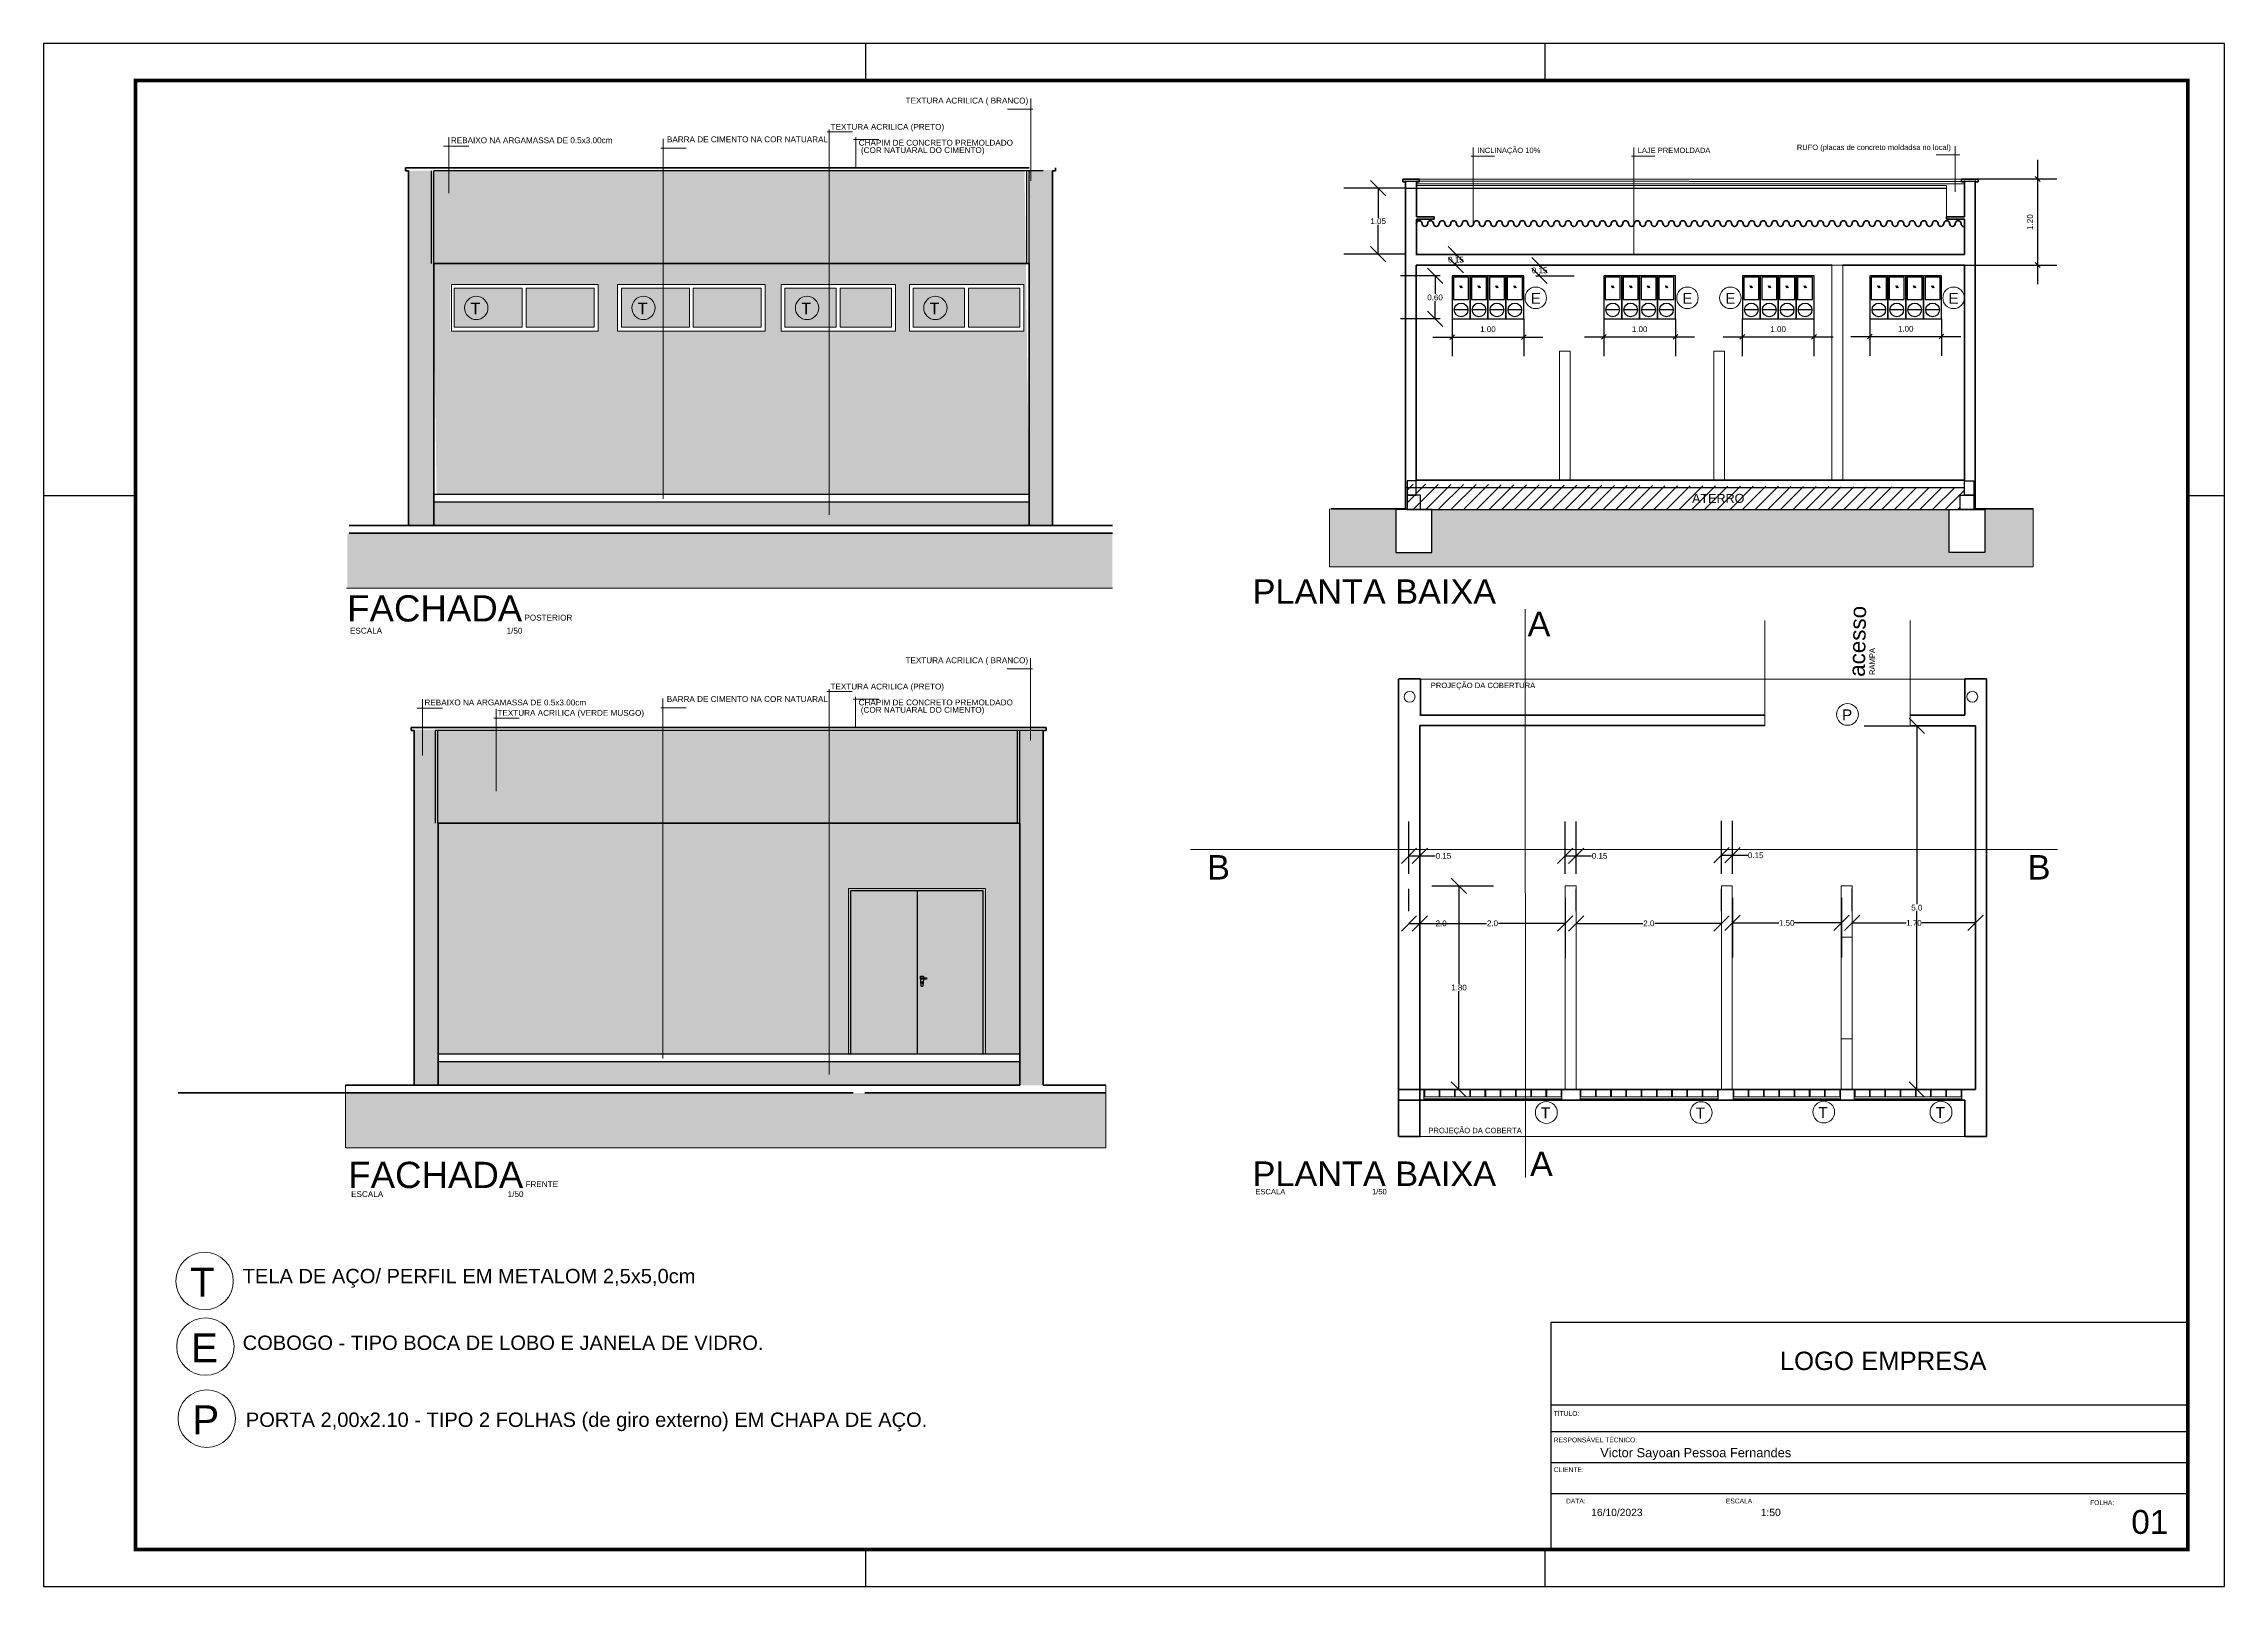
# Model space of a CAD drawing. Header units: metres. Extents: x 4188.7 to 4272.1, y 2012.8 to 2020.9.
# Drawn here: x 4188.74 to 4200.12, y 2012.8 to 2020.85 of the extents above; entities that cross this region are included whole.
import ezdxf

# ---------------------------------------------------------------- set-up
doc = ezdxf.new("R2010")
doc.units = ezdxf.units.M
doc.linetypes.add('HIDDEN', pattern=[9.525, 6.35, -3.175])
for name, color, linetype in [('ARQ-FOLHA', 7, 'Continuous'), ('HAT', 8, 'Continuous'), ('lay-out', 252, 'Continuous')]:
    doc.layers.add(name, color=color, linetype=linetype)
for name, color, linetype, lineweight in [('Cotas', 1, 'Continuous', 5), ('ESQUADRIAS', 1, 'Continuous', 9), ('jardim', 61, 'Continuous', 15), ('MURO', 2, 'Continuous', 15), ('PAREDE', 5, 'Continuous', 60), ('PISO', 1, 'Continuous', 9), ('PROJEÇÃO', 1, 'HIDDEN', 9), ('TEXTO', 7, 'Continuous', 18)]:
    doc.layers.add(name, color=color, linetype=linetype, lineweight=lineweight)
doc.styles.add('60-50', font='arial.ttf', dxfattribs={"height": 0.075})
doc.styles.add('80-50', font='arial.ttf', dxfattribs={"height": 0.1})
doc.styles.add('arial', font='arial.ttf')
doc.styles.get("Standard").update_dxf_attribs({"font": 'arial.ttf'})
doc.dimstyles.new('COTA50', dxfattribs={"dimscale": 0.5, "dimtxt": 0.1, "dimasz": 0.05, "dimexe": 0.2, "dimexo": 0, "dimgap": 0.05, "dimtad": 1, "dimzin": 4, "dimdsep": 46, "dimtxsty": '80-50', "dimblk": 'OBLIQUE', "dimcen": 0.09, "dimdle": 0.2, "dimclrd": 256, "dimclre": 256, "dimclrt": 7, "dimadec": 0, "dimazin": 0, "dimtfac": 1, "dimtmove": 0, "dimatfit": 3, "dimldrblk": 'OBLIQUE', "dimfxl": 1, "dimtolj": 1, "dimtzin": 0, "dimlwd": -1, "dimarcsym": 0})
doc.dimstyles.get("Standard").update_dxf_attribs({"dimtxt": 0.03, "dimasz": 0.08, "dimexe": 0.18, "dimexo": 0.0625, "dimgap": 0.0035, "dimtad": 0, "dimtih": 1, "dimtoh": 1, "dimdec": 4, "dimzin": 0, "dimdsep": 46, "dimtxsty": 'Standard', "dimblk": 'OBLIQUE', "dimcen": 0.05, "dimadec": 0, "dimazin": 0, "dimtfac": 1, "dimtdec": 4, "dimtofl": 0, "dimtmove": 0, "dimatfit": 3, "dimldrblk": 'OBLIQUE', "dimfxl": 1, "dimtolj": 1, "dimtzin": 0, "dimarcsym": 0})
pattern_1 = [(0, (3960.5472536, 1936.4826667), (0, 0.00263615352), [0.001521983945, -0.00304396789]), (120, (3960.5472536, 1936.4826667), (-0.002282975918, -0.00131807676), [0.001521983945, -0.00304396789]), (60, (3960.5487756, 1936.4826667), (-0.002282975918, 0.00131807676), [0.001521983945, -0.00304396789])]
pattern_2 = [(0, (3961.4198578, 1936.4826667), (0, 0.00263615352), [0.001521983945, -0.00304396789]), (120, (3961.4198578, 1936.4826667), (-0.002282975918, -0.00131807676), [0.001521983945, -0.00304396789]), (60, (3961.4213797, 1936.4826667), (-0.002282975918, 0.00131807676), [0.001521983945, -0.00304396789])]
pattern_3 = [(0, (3962.2740359, 1936.4826667), (0, 0.00263615352), [0.001521983945, -0.00304396789]), (120, (3962.2740359, 1936.4826667), (-0.002282975918, -0.00131807676), [0.001521983945, -0.00304396789]), (60, (3962.2755578, 1936.4826667), (-0.002282975918, 0.00131807676), [0.001521983945, -0.00304396789])]
pattern_4 = [(0, (3962.9437088, 1936.4826667), (0, 0.00263615352), [0.001521983945, -0.00304396789]), (120, (3962.9437088, 1936.4826667), (-0.002282975918, -0.00131807676), [0.001521983945, -0.00304396789]), (60, (3962.9452308, 1936.4826667), (-0.002282975918, 0.00131807676), [0.001521983945, -0.00304396789])]

# ---------------------------------------------------------------- blocks, each defined once
blk = doc.blocks.new('FOLHA A2')
at = {"layer": 'ARQ-FOLHA'}
for p, q in [((594, 0), (0, 0)), ((0, 0), (0, -420)), ((224, -10), (224, 0)), ((409, -10), (409, 0)), ((594, -420), (594, 0)), ((0, -123), (25, -123)), ((584, -123), (594, -123)), ((224, -420), (224, -410)), ((409, -420), (409, -410)), ((0, -420), (594, -420))]:
    blk.add_line(p, q, dxfattribs=at)
at = {"layer": 'ARQ-FOLHA', "const_width": 1}
blk.add_lwpolyline([(25, -410), (584, -410), (584, -10), (25, -10), (25, -410)], dxfattribs=at)
blk = doc.blocks.new('_OBLIQUE')
at = {"color": 0, "linetype": 'ByBlock'}
blk.add_line((-0.5, -0.5), (0.5, 0.5), dxfattribs=at)
blk = doc.blocks.new('*D4')
at = {"lineweight": -2, "transparency": 16777216}
for p, q in [((4196.088, 2019.414), (4196.088, 2019.219)), ((4196.462, 2019.414), (4196.462, 2019.219))]:
    blk.add_line(p, q, dxfattribs=at)
at = {"transparency": 16777216}
blk.add_line((4195.988, 2019.319), (4196.562, 2019.319), dxfattribs=at)
at = {"transparency": 16777216, "xscale": 0.025, "yscale": 0.025, "zscale": 0.025, "rotation": 180}
blk.add_blockref('_OBLIQUE', (4196.088, 2019.319), dxfattribs=at)
at = {"transparency": 16777216, "xscale": 0.025, "yscale": 0.025, "zscale": 0.025}
blk.add_blockref('_OBLIQUE', (4196.462, 2019.319), dxfattribs=at)
at = {"color": 7, "transparency": 16777216, "insert": (4196.275, 2019.36), "char_height": 0.1, "attachment_point": 5, "style": '80-50'}
blk.add_mtext('\\A1;{\\H0.3x;1.00}', dxfattribs=at)
blk = doc.blocks.new('*D5')
at = {"lineweight": -2, "transparency": 16777216}
for p, q in [((4196.88, 2019.414), (4196.88, 2019.22)), ((4197.254, 2019.414), (4197.254, 2019.22))]:
    blk.add_line(p, q, dxfattribs=at)
at = {"transparency": 16777216}
blk.add_line((4196.78, 2019.32), (4197.354, 2019.32), dxfattribs=at)
at = {"transparency": 16777216, "xscale": 0.025, "yscale": 0.025, "zscale": 0.025, "rotation": 180}
blk.add_blockref('_OBLIQUE', (4196.88, 2019.32), dxfattribs=at)
at = {"transparency": 16777216, "xscale": 0.025, "yscale": 0.025, "zscale": 0.025}
blk.add_blockref('_OBLIQUE', (4197.254, 2019.32), dxfattribs=at)
at = {"color": 7, "transparency": 16777216, "insert": (4197.067, 2019.36), "char_height": 0.1, "attachment_point": 5, "style": '80-50'}
blk.add_mtext('\\A1;{\\H0.3x;1.00}', dxfattribs=at)
blk = doc.blocks.new('*D6')
at = {"lineweight": -2, "transparency": 16777216}
for p, q in [((4197.603, 2019.414), (4197.603, 2019.22)), ((4197.977, 2019.414), (4197.977, 2019.22))]:
    blk.add_line(p, q, dxfattribs=at)
at = {"transparency": 16777216}
blk.add_line((4197.503, 2019.32), (4198.077, 2019.32), dxfattribs=at)
at = {"transparency": 16777216, "xscale": 0.025, "yscale": 0.025, "zscale": 0.025, "rotation": 180}
blk.add_blockref('_OBLIQUE', (4197.603, 2019.32), dxfattribs=at)
at = {"transparency": 16777216, "xscale": 0.025, "yscale": 0.025, "zscale": 0.025}
blk.add_blockref('_OBLIQUE', (4197.977, 2019.32), dxfattribs=at)
at = {"color": 7, "transparency": 16777216, "insert": (4197.79, 2019.36), "char_height": 0.1, "attachment_point": 5, "style": '80-50'}
blk.add_mtext('\\A1;{\\H0.3x;1.00}', dxfattribs=at)
blk = doc.blocks.new('*D7')
at = {"lineweight": -2, "transparency": 16777216}
for p, q in [((4198.269, 2019.414), (4198.269, 2019.222)), ((4198.643, 2019.414), (4198.643, 2019.222))]:
    blk.add_line(p, q, dxfattribs=at)
at = {"transparency": 16777216}
blk.add_line((4198.169, 2019.322), (4198.743, 2019.322), dxfattribs=at)
at = {"transparency": 16777216, "xscale": 0.025, "yscale": 0.025, "zscale": 0.025, "rotation": 180}
blk.add_blockref('_OBLIQUE', (4198.269, 2019.322), dxfattribs=at)
at = {"transparency": 16777216, "xscale": 0.025, "yscale": 0.025, "zscale": 0.025}
blk.add_blockref('_OBLIQUE', (4198.643, 2019.322), dxfattribs=at)
at = {"color": 7, "transparency": 16777216, "insert": (4198.456, 2019.362), "char_height": 0.1, "attachment_point": 5, "style": '80-50'}
blk.add_mtext('\\A1;{\\H0.3x;1.00}', dxfattribs=at)
blk = doc.blocks.new('*D8')
at = {"transparency": 16777216}
blk.add_line((4199.145, 2019.595), (4199.145, 2020.244), dxfattribs=at)
at = {"lineweight": -2, "transparency": 16777216}
for p, q in [((4198.763, 2020.144), (4199.245, 2020.144)), ((4198.763, 2019.695), (4199.245, 2019.695))]:
    blk.add_line(p, q, dxfattribs=at)
at = {"transparency": 16777216, "xscale": 0.025, "yscale": 0.025, "zscale": 0.025}
for p, rotation in [((4199.145, 2020.144), 90), ((4199.145, 2019.695), 270)]:
    blk.add_blockref('_OBLIQUE', p, dxfattribs=dict(at, rotation=rotation))
at = {"color": 7, "transparency": 16777216, "insert": (4199.105, 2019.919), "char_height": 0.1, "attachment_point": 5, "rotation": 90, "style": '80-50'}
blk.add_mtext('\\A1;{\\H0.3x;1.20}', dxfattribs=at)
blk = doc.blocks.new('*D9')
at = {"color": 0, "lineweight": -2, "transparency": 16777216}
for p, q in [((4195.863, 2016.518), (4195.863, 2016.792)), ((4195.92, 2016.518), (4195.92, 2016.792)), ((4195.863, 2016.612), (4195.92, 2016.612)), ((4195.92, 2016.612), (4196, 2016.612))]:
    blk.add_line(p, q, dxfattribs=at)
at = {"color": 0, "lineweight": -2, "transparency": 16777216, "xscale": 0.08, "yscale": 0.08, "zscale": 0.08, "rotation": 180}
blk.add_blockref('_OBLIQUE', (4195.863, 2016.612), dxfattribs=at)
at = {"color": 0, "lineweight": -2, "transparency": 16777216, "xscale": 0.08, "yscale": 0.08, "zscale": 0.08}
blk.add_blockref('_OBLIQUE', (4195.92, 2016.612), dxfattribs=at)
at = {"color": 0, "transparency": 16777216, "insert": (4196.043, 2016.612), "char_height": 0.03, "attachment_point": 5}
blk.add_mtext('\\A1;0.15', dxfattribs=at)
blk = doc.blocks.new('*D10')
at = {"color": 0, "lineweight": -2, "transparency": 16777216}
for p, q in [((4196.678, 2016.518), (4196.678, 2016.792)), ((4196.735, 2016.518), (4196.735, 2016.792)), ((4196.678, 2016.612), (4196.735, 2016.612)), ((4196.735, 2016.612), (4196.815, 2016.612))]:
    blk.add_line(p, q, dxfattribs=at)
at = {"color": 0, "lineweight": -2, "transparency": 16777216, "xscale": 0.08, "yscale": 0.08, "zscale": 0.08, "rotation": 180}
blk.add_blockref('_OBLIQUE', (4196.678, 2016.612), dxfattribs=at)
at = {"color": 0, "lineweight": -2, "transparency": 16777216, "xscale": 0.08, "yscale": 0.08, "zscale": 0.08}
blk.add_blockref('_OBLIQUE', (4196.735, 2016.612), dxfattribs=at)
at = {"color": 0, "transparency": 16777216, "insert": (4196.858, 2016.612), "char_height": 0.03, "attachment_point": 5}
blk.add_mtext('\\A1;0.15', dxfattribs=at)
blk = doc.blocks.new('*D11')
at = {"color": 0, "lineweight": -2, "transparency": 16777216}
for p, q in [((4195.92, 2016.393), (4195.92, 2016.08)), ((4196.678, 2016.393), (4196.678, 2016.08)), ((4195.92, 2016.26), (4196.268, 2016.26)), ((4196.678, 2016.26), (4196.33, 2016.26))]:
    blk.add_line(p, q, dxfattribs=at)
at = {"color": 0, "lineweight": -2, "transparency": 16777216, "xscale": 0.08, "yscale": 0.08, "zscale": 0.08, "rotation": 180}
blk.add_blockref('_OBLIQUE', (4195.92, 2016.26), dxfattribs=at)
at = {"color": 0, "lineweight": -2, "transparency": 16777216, "xscale": 0.08, "yscale": 0.08, "zscale": 0.08}
blk.add_blockref('_OBLIQUE', (4196.678, 2016.26), dxfattribs=at)
at = {"color": 0, "transparency": 16777216, "insert": (4196.299, 2016.26), "char_height": 0.03, "attachment_point": 5}
blk.add_mtext('\\A1;2.0', dxfattribs=at)
blk = doc.blocks.new('*D12')
at = {"color": 0, "lineweight": -2, "transparency": 16777216}
for p, q in [((4196.735, 2016.323), (4196.735, 2016.44)), ((4197.494, 2016.323), (4197.494, 2016.44)), ((4196.735, 2016.26), (4197.084, 2016.26)), ((4197.494, 2016.26), (4197.146, 2016.26))]:
    blk.add_line(p, q, dxfattribs=at)
at = {"color": 0, "lineweight": -2, "transparency": 16777216, "xscale": 0.08, "yscale": 0.08, "zscale": 0.08, "rotation": 180}
blk.add_blockref('_OBLIQUE', (4196.735, 2016.26), dxfattribs=at)
at = {"color": 0, "lineweight": -2, "transparency": 16777216, "xscale": 0.08, "yscale": 0.08, "zscale": 0.08}
blk.add_blockref('_OBLIQUE', (4197.494, 2016.26), dxfattribs=at)
at = {"color": 0, "transparency": 16777216, "insert": (4197.115, 2016.26), "char_height": 0.03, "attachment_point": 5}
blk.add_mtext('\\A1;2.0', dxfattribs=at)
blk = doc.blocks.new('*D13')
at = {"color": 0, "lineweight": -2, "transparency": 16777216}
for p, q in [((4195.863, 2016.323), (4195.863, 2016.44)), ((4195.92, 2016.323), (4195.92, 2016.44)), ((4195.863, 2016.26), (4195.92, 2016.26)), ((4195.92, 2016.26), (4196, 2016.26))]:
    blk.add_line(p, q, dxfattribs=at)
at = {"color": 0, "lineweight": -2, "transparency": 16777216, "xscale": 0.08, "yscale": 0.08, "zscale": 0.08, "rotation": 180}
blk.add_blockref('_OBLIQUE', (4195.863, 2016.26), dxfattribs=at)
at = {"color": 0, "lineweight": -2, "transparency": 16777216, "xscale": 0.08, "yscale": 0.08, "zscale": 0.08}
blk.add_blockref('_OBLIQUE', (4195.92, 2016.26), dxfattribs=at)
at = {"color": 0, "transparency": 16777216, "insert": (4196.031, 2016.26), "char_height": 0.03, "attachment_point": 5}
blk.add_mtext('\\A1;2.0', dxfattribs=at)
blk = doc.blocks.new('*D14')
at = {"color": 0, "lineweight": -2, "transparency": 16777216}
for p, q in [((4195.983, 2016.455), (4196.304, 2016.455)), ((4196.124, 2016.455), (4196.124, 2015.943)), ((4196.124, 2015.394), (4196.124, 2015.906)), ((4196.407, 2015.394), (4195.944, 2015.394))]:
    blk.add_line(p, q, dxfattribs=at)
at = {"color": 0, "lineweight": -2, "transparency": 16777216, "xscale": 0.08, "yscale": 0.08, "zscale": 0.08}
for p, rotation in [((4196.124, 2016.455), 90), ((4196.124, 2015.394), 270)]:
    blk.add_blockref('_OBLIQUE', p, dxfattribs=dict(at, rotation=rotation))
at = {"color": 0, "transparency": 16777216, "insert": (4196.124, 2015.925), "char_height": 0.03, "attachment_point": 5}
blk.add_mtext('\\A1;1.80', dxfattribs=at)
blk = doc.blocks.new('*D15')
at = {"color": 0, "lineweight": -2, "transparency": 16777216}
for p, q in [((4197.551, 2016.393), (4197.551, 2016.082)), ((4198.12, 2016.393), (4198.12, 2016.082)), ((4197.551, 2016.262), (4197.794, 2016.262)), ((4198.12, 2016.262), (4197.876, 2016.262))]:
    blk.add_line(p, q, dxfattribs=at)
at = {"color": 0, "lineweight": -2, "transparency": 16777216, "xscale": 0.08, "yscale": 0.08, "zscale": 0.08, "rotation": 180}
blk.add_blockref('_OBLIQUE', (4197.551, 2016.262), dxfattribs=at)
at = {"color": 0, "lineweight": -2, "transparency": 16777216, "xscale": 0.08, "yscale": 0.08, "zscale": 0.08}
blk.add_blockref('_OBLIQUE', (4198.12, 2016.262), dxfattribs=at)
at = {"color": 0, "transparency": 16777216, "insert": (4197.835, 2016.262), "char_height": 0.03, "attachment_point": 5}
blk.add_mtext('\\A1;1.50', dxfattribs=at)
blk = doc.blocks.new('*D16')
at = {"color": 0, "lineweight": -2, "transparency": 16777216}
for p, q in [((4198.176, 2016.324), (4198.176, 2016.442)), ((4198.821, 2016.324), (4198.821, 2016.442)), ((4198.176, 2016.262), (4198.458, 2016.262)), ((4198.821, 2016.262), (4198.54, 2016.262))]:
    blk.add_line(p, q, dxfattribs=at)
at = {"color": 0, "lineweight": -2, "transparency": 16777216, "xscale": 0.08, "yscale": 0.08, "zscale": 0.08, "rotation": 180}
blk.add_blockref('_OBLIQUE', (4198.176, 2016.262), dxfattribs=at)
at = {"color": 0, "lineweight": -2, "transparency": 16777216, "xscale": 0.08, "yscale": 0.08, "zscale": 0.08}
blk.add_blockref('_OBLIQUE', (4198.821, 2016.262), dxfattribs=at)
at = {"color": 0, "transparency": 16777216, "insert": (4198.499, 2016.262), "char_height": 0.03, "attachment_point": 5}
blk.add_mtext('\\A1;1.70', dxfattribs=at)
blk = doc.blocks.new('*D17')
at = {"color": 0, "lineweight": -2, "transparency": 16777216}
for p, q in [((4198.239, 2017.29), (4198.694, 2017.29)), ((4198.514, 2017.29), (4198.514, 2016.361)), ((4198.514, 2015.394), (4198.514, 2016.323)), ((4198.239, 2015.394), (4198.694, 2015.394))]:
    blk.add_line(p, q, dxfattribs=at)
at = {"color": 0, "lineweight": -2, "transparency": 16777216, "xscale": 0.08, "yscale": 0.08, "zscale": 0.08}
for p, rotation in [((4198.514, 2017.29), 90), ((4198.514, 2015.394), 270)]:
    blk.add_blockref('_OBLIQUE', p, dxfattribs=dict(at, rotation=rotation))
at = {"color": 0, "transparency": 16777216, "insert": (4198.514, 2016.342), "char_height": 0.03, "attachment_point": 5}
blk.add_mtext('\\A1;5.0', dxfattribs=at)
blk = doc.blocks.new('*D18')
at = {"color": 0, "lineweight": -2, "transparency": 16777216}
for p, q in [((4197.494, 2016.518), (4197.494, 2016.795)), ((4197.551, 2016.518), (4197.551, 2016.795)), ((4197.494, 2016.615), (4197.551, 2016.615)), ((4197.551, 2016.615), (4197.631, 2016.615))]:
    blk.add_line(p, q, dxfattribs=at)
at = {"color": 0, "lineweight": -2, "transparency": 16777216, "xscale": 0.08, "yscale": 0.08, "zscale": 0.08, "rotation": 180}
blk.add_blockref('_OBLIQUE', (4197.494, 2016.615), dxfattribs=at)
at = {"color": 0, "lineweight": -2, "transparency": 16777216, "xscale": 0.08, "yscale": 0.08, "zscale": 0.08}
blk.add_blockref('_OBLIQUE', (4197.551, 2016.615), dxfattribs=at)
at = {"color": 0, "transparency": 16777216, "insert": (4197.673, 2016.615), "char_height": 0.03, "attachment_point": 5}
blk.add_mtext('\\A1;0.15', dxfattribs=at)
blk = doc.blocks.new('*D19')
at = {"color": 0, "lineweight": -2, "transparency": 16777216}
for p, q in [((4195.839, 2020.096), (4195.522, 2020.096)), ((4195.702, 2020.096), (4195.702, 2019.942)), ((4195.702, 2019.751), (4195.702, 2019.905)), ((4195.839, 2019.751), (4195.522, 2019.751))]:
    blk.add_line(p, q, dxfattribs=at)
at = {"color": 0, "lineweight": -2, "transparency": 16777216, "xscale": 0.08, "yscale": 0.08, "zscale": 0.08}
for p, rotation in [((4195.702, 2020.096), 90), ((4195.702, 2019.751), 270)]:
    blk.add_blockref('_OBLIQUE', p, dxfattribs=dict(at, rotation=rotation))
at = {"color": 0, "transparency": 16777216, "insert": (4195.702, 2019.924), "char_height": 0.03, "attachment_point": 5}
blk.add_mtext('\\A1;1.05', dxfattribs=at)
blk = doc.blocks.new('*D20')
at = {"color": 0, "lineweight": -2, "transparency": 16777216}
for p, q in [((4195.963, 2019.751), (4196.288, 2019.751)), ((4196.108, 2019.751), (4196.108, 2019.741)), ((4195.963, 2019.695), (4196.288, 2019.695)), ((4196.108, 2019.695), (4196.108, 2019.704))]:
    blk.add_line(p, q, dxfattribs=at)
at = {"color": 0, "lineweight": -2, "transparency": 16777216, "xscale": 0.08, "yscale": 0.08, "zscale": 0.08}
for p, rotation in [((4196.108, 2019.751), 90), ((4196.108, 2019.695), 270)]:
    blk.add_blockref('_OBLIQUE', p, dxfattribs=dict(at, rotation=rotation))
at = {"color": 0, "transparency": 16777216, "insert": (4196.108, 2019.723), "char_height": 0.03, "attachment_point": 5}
blk.add_mtext('\\A1;0.15', dxfattribs=at)
blk = doc.blocks.new('*D21')
at = {"color": 0, "lineweight": -2, "transparency": 16777216}
for p, q in [((4196.026, 2019.638), (4195.819, 2019.638)), ((4195.999, 2019.638), (4195.999, 2019.545)), ((4195.999, 2019.414), (4195.999, 2019.507)), ((4196.026, 2019.414), (4195.819, 2019.414))]:
    blk.add_line(p, q, dxfattribs=at)
at = {"color": 0, "lineweight": -2, "transparency": 16777216, "xscale": 0.08, "yscale": 0.08, "zscale": 0.08}
for p, rotation in [((4195.999, 2019.638), 90), ((4195.999, 2019.414), 270)]:
    blk.add_blockref('_OBLIQUE', p, dxfattribs=dict(at, rotation=rotation))
at = {"color": 0, "transparency": 16777216, "insert": (4195.999, 2019.526), "char_height": 0.03, "attachment_point": 5}
blk.add_mtext('\\A1;0.60', dxfattribs=at)
blk = doc.blocks.new('*D22')
at = {"color": 0, "lineweight": -2, "transparency": 16777216}
for p, q in [((4196.525, 2019.695), (4196.725, 2019.695)), ((4196.525, 2019.638), (4196.725, 2019.638)), ((4196.545, 2019.695), (4196.545, 2019.685)), ((4196.545, 2019.638), (4196.545, 2019.648))]:
    blk.add_line(p, q, dxfattribs=at)
at = {"color": 0, "lineweight": -2, "transparency": 16777216, "xscale": 0.08, "yscale": 0.08, "zscale": 0.08}
for p, rotation in [((4196.545, 2019.695), 90), ((4196.545, 2019.638), 270)]:
    blk.add_blockref('_OBLIQUE', p, dxfattribs=dict(at, rotation=rotation))
at = {"color": 0, "transparency": 16777216, "insert": (4196.545, 2019.667), "char_height": 0.03, "attachment_point": 5}
blk.add_mtext('\\A1;0.15', dxfattribs=at)

msp = doc.modelspace()

# ---------------------------------------------------------------- hatches: boundary and pattern name
at = {"true_color": 0x293189}
h = msp.add_hatch(color=177, dxfattribs=at)
h.dxf.hatch_style = 1
h.paths.add_polyline_path([(4193.29473, 2016.43025), (4192.94974, 2016.43025), (4192.94974, 2015.57793), (4193.29473, 2015.57793)])
h.paths.add_polyline_path([(4193.27188, 2016.21835), (4193.27188, 2016.05248), (4192.97973, 2016.05248), (4192.97973, 2016.21835)], flags=16)
h.paths.add_polyline_path([(4193.63971, 2016.43025), (4193.29473, 2016.43025), (4193.29473, 2015.57793), (4193.63971, 2015.57793)])
h.paths.add_polyline_path([(4193.60353, 2016.2177), (4193.60353, 2016.05183), (4193.31137, 2016.05183), (4193.31137, 2016.2177)], flags=16)
h.paths.add_polyline_path([(4193.32884, 2015.97525), (4193.34503, 2015.97525), (4193.34503, 2015.96886), (4193.32884, 2015.96886), (4193.3257, 2015.93106), (4193.31597, 2015.93106), (4193.3119, 2015.9838), (4193.32884, 2015.9838)], flags=16)
h.paths.add_polyline_path([(4193.32496, 2015.95118, -1), (4193.31616, 2015.95118, -1)], flags=0)
at = {"layer": 'ESQUADRIAS'}
h = msp.add_hatch(dxfattribs=at)
h.set_pattern_fill('HEX', color=250, scale=0.012176)
h.set_pattern_definition(pattern_1)
h.paths.add_polyline_path([(4191.23384, 2019.57387), (4190.87871, 2019.57387), (4190.87871, 2019.37094), (4191.23384, 2019.37094)])
h = msp.add_hatch(dxfattribs=at)
h.set_pattern_fill('HEX', color=250, scale=0.012176)
h.set_pattern_definition(pattern_1)
h.paths.add_polyline_path([(4191.25413, 2019.57387), (4191.60926, 2019.57387), (4191.60926, 2019.37094), (4191.25413, 2019.37094)])
h = msp.add_hatch(dxfattribs=at)
h.set_pattern_fill('HEX', color=250, scale=0.012176)
h.set_pattern_definition(pattern_2)
h.paths.add_polyline_path([(4192.10644, 2019.57387), (4191.75131, 2019.57387), (4191.75131, 2019.37094), (4192.10644, 2019.37094)])
h = msp.add_hatch(dxfattribs=at)
h.set_pattern_fill('HEX', color=250, scale=0.012176)
h.set_pattern_definition(pattern_2)
h.paths.add_polyline_path([(4192.12673, 2019.57387), (4192.48186, 2019.57387), (4192.48186, 2019.37094), (4192.12673, 2019.37094)])
h = msp.add_hatch(dxfattribs=at)
h.set_pattern_fill('HEX', color=250, scale=0.012176)
h.set_pattern_definition(pattern_3)
h.paths.add_polyline_path([(4192.87336, 2019.37094), (4192.87336, 2019.57387), (4192.60549, 2019.57387), (4192.60549, 2019.37094)])
h = msp.add_hatch(dxfattribs=at)
h.set_pattern_fill('HEX', color=250, scale=0.012176)
h.set_pattern_definition(pattern_3)
h.paths.add_polyline_path([(4192.89365, 2019.37094), (4192.89365, 2019.57387), (4193.16152, 2019.57387), (4193.16152, 2019.37094)])
h = msp.add_hatch(dxfattribs=at)
h.set_pattern_fill('HEX', color=250, scale=0.012176)
h.set_pattern_definition(pattern_4)
h.paths.add_polyline_path([(4193.54303, 2019.37094), (4193.54303, 2019.57387), (4193.27516, 2019.57387), (4193.27516, 2019.37094)])
h = msp.add_hatch(dxfattribs=at)
h.set_pattern_fill('HEX', color=250, scale=0.012176)
h.set_pattern_definition(pattern_4)
h.paths.add_polyline_path([(4193.56332, 2019.37094), (4193.56332, 2019.57387), (4193.83119, 2019.57387), (4193.83119, 2019.37094)])
at = {"layer": 'HAT'}
h = msp.add_hatch(dxfattribs=at)
h.set_pattern_fill('ANSI31', color=256, scale=0.374138)
h.set_pattern_definition([(45, (3988.83802, 1945.30422), (-0.033069441, 0.033069441), [])])
h.paths.add_polyline_path([(4198.74054, 2018.49359), (4198.76299, 2018.49359), (4198.76299, 2018.53475), (4195.85261, 2018.55159), (4195.85261, 2018.51043), (4195.85261, 2018.53101), (4195.85261, 2018.45618), (4195.84535, 2018.42251), (4198.68255, 2018.41877), (4198.74054, 2018.41877)])
at = {"layer": 'jardim'}
h = msp.add_hatch(color=254, dxfattribs=at)
h.dxf.hatch_style = 1
h.paths.add_polyline_path([(4190.05687, 2019.35065), (4190.74684, 2019.35065)])
h.paths.add_polyline_path([(4190.85841, 2019.35065), (4190.85841, 2019.59416), (4191.62955, 2019.59416), (4191.62955, 2019.35065)], flags=16)
h.paths.add_polyline_path([(4191.73102, 2019.35065), (4191.73102, 2019.59416), (4192.50216, 2019.59416), (4192.50216, 2019.35065)], flags=16)
h.paths.add_polyline_path([(4192.58519, 2019.35065), (4192.58519, 2019.59416), (4193.18181, 2019.59416), (4193.18181, 2019.35065)], flags=16)
h.paths.add_polyline_path([(4193.87988, 2018.49834), (4193.85588, 2020.18672), (4190.76256, 2020.18672), (4190.78657, 2018.49834)])
h.paths.add_polyline_path([(4193.25487, 2019.35065), (4193.25487, 2019.59416), (4193.85149, 2019.59416), (4193.85149, 2019.35065)], flags=16)
h = msp.add_hatch(dxfattribs=at)
h.set_pattern_fill('AR-SAND', color=251, scale=0.020293)
h.set_pattern_definition([(37.5, (3992.429852, 1939.021726), (-0.0012783317, 0.0391012646), [0, -0.0308455413, 0, -0.0344983028, 0, -0.032976319]), (7.5, (3992.42985, 1939.021726), (0.03591429, 0.057270147), [0, -0.016640358, 0, -0.0278015734, 0, -0.0106538876]), (327.5, (3992.40489, 1939.021726), (0.063195652, 0.00011484), [0, -0.0101465596, 0, -0.0365276147, 0, -0.0476888303]), (317.5, (3992.40489, 1939.021726), (0.061003686, 0.017810775), [0, -0.00507328, 0, -0.0239458807, 0, -0.027395711])])
h.paths.add_polyline_path([(4190.75892, 2019.7077), (4190.76231, 2020.18672), (4190.64055, 2020.18672), (4190.64055, 2018.33599), (4190.76231, 2018.33599)])
h = msp.add_hatch(color=254, dxfattribs=at)
h.dxf.hatch_style = 1
h.paths.add_polyline_path([(4190.7688, 2019.70375), (4190.7688, 2020.18672), (4190.64704, 2020.18672), (4190.64704, 2018.33599), (4190.7688, 2018.33599)])
h = msp.add_hatch(color=254, dxfattribs=at)
h.dxf.hatch_style = 1
h.paths.add_polyline_path([(4194.00172, 2019.70375), (4194.00172, 2020.18672), (4193.87996, 2020.18672), (4193.87996, 2018.33599), (4194.00172, 2018.33599)])
h = msp.add_hatch(dxfattribs=at)
h.set_pattern_fill('AR-SAND', color=251, scale=0.020293)
h.set_pattern_definition([(37.5, (3995.67431, 1939.021726), (-0.0012783317, 0.0391012646), [0, -0.0308455413, 0, -0.0344983028, 0, -0.032976319]), (7.5, (3995.67431, 1939.021726), (0.03591429, 0.057270147), [0, -0.016640358, 0, -0.0278015734, 0, -0.0106538876]), (327.5, (3995.649348, 1939.021726), (0.063195652, 0.00011484), [0, -0.0101465596, 0, -0.0365276147, 0, -0.0476888303]), (317.5, (3995.64935, 1939.021726), (0.061003686, 0.017810775), [0, -0.00507328, 0, -0.0239458807, 0, -0.027395711])])
h.paths.add_polyline_path([(4194.00338, 2019.7077), (4194.00338, 2020.19068), (4193.88162, 2020.19068), (4193.88162, 2018.33995), (4194.00338, 2018.33995)])
h = msp.add_hatch(dxfattribs=at)
h.set_pattern_fill('AR-SAND', scale=0.020293)
h.set_pattern_definition([(37.5, (3959.63901, 1936.482667), (-0.0012783317, 0.0391012646), [0, -0.0308455413, 0, -0.0344983028, 0, -0.032976319]), (7.5, (3959.63901, 1936.482667), (0.03591429, 0.057270147), [0, -0.0166403578, 0, -0.0278015734, 0, -0.0106538876]), (327.5, (3959.61405, 1936.482667), (0.063195652, 0.00011484), [0, -0.0101465596, 0, -0.0365276147, 0, -0.0476888303]), (317.5, (3959.61405, 1936.482667), (0.061003686, 0.017810775), [0, -0.00507328, 0, -0.0239458807, 0, -0.027395711])])
h.paths.add_polyline_path([(4193.87988, 2018.33599), (4193.87988, 2018.45775), (4190.77191, 2018.45775), (4190.77191, 2018.33599)])
h = msp.add_hatch(color=251, dxfattribs=at)
h.dxf.hatch_style = 1
h.paths.add_polyline_path([(4198.68255, 2018.41877), (4195.98191, 2018.41877), (4195.98191, 2018.19428), (4195.66356, 2018.19428), (4195.66356, 2018.12116), (4198.81911, 2018.12116), (4198.81911, 2018.19428), (4198.68255, 2018.19428)])
h.paths.add_polyline_path([(4195.79705, 2018.42251), (4195.44817, 2018.42251), (4195.44817, 2018.12116), (4195.66356, 2018.12116), (4195.66356, 2018.19428), (4195.79705, 2018.19428)])
h.paths.add_polyline_path([(4199.12116, 2018.42251), (4198.86962, 2018.42251), (4198.86962, 2018.41877), (4198.86962, 2018.19428), (4198.81911, 2018.19428), (4198.81911, 2018.12116), (4199.12116, 2018.12116)])
h = msp.add_hatch(color=251, dxfattribs=at)
h.dxf.hatch_style = 1
h.paths.add_polyline_path([(4194.31493, 2018.00909), (4194.31493, 2018.29541), (4190.32107, 2018.29541), (4190.32107, 2018.00909)])
h = msp.add_hatch(dxfattribs=at)
h.set_pattern_fill('AR-SAND', color=251, scale=0.020293)
h.set_pattern_definition([(37.5, (3992.461812, 1936.101323), (-0.0012783317, 0.0391012646), [0, -0.0308455413, 0, -0.0344983028, 0, -0.032976319]), (7.5, (3992.46181, 1936.101323), (0.03591429, 0.057270147), [0, -0.016640358, 0, -0.0278015734, 0, -0.0106538876]), (327.5, (3992.436852, 1936.101323), (0.063195652, 0.00011484), [0, -0.0101465596, 0, -0.0365276147, 0, -0.0476888303]), (317.5, (3992.43685, 1936.101323), (0.061003686, 0.017810775), [0, -0.00507328, 0, -0.0239458807, 0, -0.027395711])])
h.paths.add_polyline_path([(4190.79489, 2016.78335), (4190.79088, 2017.27028), (4190.66913, 2017.27028), (4190.66913, 2015.41954), (4190.79663, 2015.41559)])
h = msp.add_hatch(color=254, dxfattribs=at)
h.dxf.hatch_style = 1
h.paths.add_polyline_path([(4190.79862, 2016.78334), (4190.79862, 2017.26632), (4190.67686, 2017.26632), (4190.67686, 2015.41559), (4190.79862, 2015.41559)])
h = msp.add_hatch(color=254, dxfattribs=at)
h.dxf.hatch_style = 1
h.paths.add_polyline_path([(4193.83114, 2015.57793), (4193.83114, 2017.26632), (4190.79501, 2017.26632), (4190.79501, 2015.57793), (4190.82747, 2015.57793), (4191.30599, 2015.57793)])
h = msp.add_hatch(color=254, dxfattribs=at)
h.dxf.hatch_style = 1
h.paths.add_polyline_path([(4193.95298, 2016.78334), (4193.95298, 2017.26632), (4193.83122, 2017.26632), (4193.83122, 2015.41559), (4193.95298, 2015.41559)])
h = msp.add_hatch(dxfattribs=at)
h.set_pattern_fill('AR-SAND', color=251, scale=0.020293)
h.set_pattern_definition([(37.5, (3995.625564, 1936.101323), (-0.0012783317, 0.0391012646), [0, -0.0308455413, 0, -0.0344983028, 0, -0.032976319]), (7.5, (3995.625564, 1936.101323), (0.03591429, 0.057270147), [0, -0.016640358, 0, -0.0278015734, 0, -0.0106538876]), (327.5, (3995.600603, 1936.101323), (0.063195652, 0.00011484), [0, -0.0101465596, 0, -0.0365276147, 0, -0.0476888303]), (317.5, (3995.600603, 1936.101323), (0.061003686, 0.017810775), [0, -0.00507328, 0, -0.0239458807, 0, -0.027395711])])
h.paths.add_polyline_path([(4193.95464, 2016.7873), (4193.95464, 2017.27028), (4193.83288, 2017.27028), (4193.83288, 2015.41954), (4193.95464, 2015.41954)])
h = msp.add_hatch(dxfattribs=at)
h.set_pattern_fill('AR-SAND', scale=0.020293)
h.set_pattern_definition([(37.5, (3991.694393, 1936.097368), (-0.0012783317, 0.0391012646), [0, -0.0308455413, 0, -0.0344983028, 0, -0.032976319]), (7.5, (3991.694393, 1936.09737), (0.03591429, 0.057270147), [0, -0.016640358, 0, -0.0278015734, 0, -0.0106538876]), (327.5, (3991.669433, 1936.097368), (0.063195652, 0.00011484), [0, -0.0101465596, 0, -0.0365276147, 0, -0.0476888303]), (317.5, (3991.66943, 1936.09737), (0.061003686, 0.017810775), [0, -0.00507328, 0, -0.0239458807, 0, -0.027395711])])
h.paths.add_polyline_path([(4191.30599, 2015.53735), (4190.79501, 2015.53735), (4190.79501, 2015.41559), (4191.30599, 2015.41559)])
h.paths.add_polyline_path([(4193.83114, 2015.41559), (4193.83114, 2015.53735), (4191.30599, 2015.53735), (4191.30599, 2015.41559)])
h = msp.add_hatch(color=251, dxfattribs=at)
h.dxf.hatch_style = 1
h.paths.add_polyline_path([(4194.28055, 2015.08869), (4194.28055, 2015.375), (4190.31397, 2015.375), (4190.31397, 2015.08869)])

# ---------------------------------------------------------------- linework, layer by layer
at = {"linetype": 'Continuous'}
for p, q in [((4196.08805, 2019.63846), (4196.08805, 2019.41397)), ((4196.09553, 2019.63097), (4196.09553, 2019.51499)), ((4196.1741, 2019.63097), (4196.09553, 2019.63097)), ((4196.1741, 2019.51499), (4196.1741, 2019.63097)), ((4196.18158, 2019.63846), (4196.18158, 2019.41397)), ((4196.18158, 2019.41397), (4196.18158, 2019.63846)), ((4196.18906, 2019.63097), (4196.18906, 2019.51499)), ((4196.26763, 2019.63097), (4196.18906, 2019.63097)), ((4196.26763, 2019.51499), (4196.26763, 2019.63097)), ((4196.27512, 2019.63846), (4196.27512, 2019.41397)), ((4196.27512, 2019.41397), (4196.27512, 2019.63846)), ((4196.2826, 2019.63097), (4196.2826, 2019.51499)), ((4196.36117, 2019.63097), (4196.2826, 2019.63097)), ((4196.36117, 2019.51499), (4196.36117, 2019.63097)), ((4196.36865, 2019.63846), (4196.36865, 2019.41397)), ((4196.36865, 2019.41397), (4196.36865, 2019.63846)), ((4196.37613, 2019.63097), (4196.37613, 2019.51499)), ((4196.4547, 2019.63097), (4196.37613, 2019.63097)), ((4196.4547, 2019.51499), (4196.4547, 2019.63097)), ((4196.46218, 2019.41397), (4196.46218, 2019.63846)), ((4196.87974, 2019.63846), (4196.87974, 2019.41397)), ((4196.88722, 2019.63097), (4196.88722, 2019.51499)), ((4196.96579, 2019.63097), (4196.88722, 2019.63097)), ((4196.96579, 2019.51499), (4196.96579, 2019.63097)), ((4196.97327, 2019.63846), (4196.97327, 2019.41397)), ((4196.97327, 2019.41397), (4196.97327, 2019.63846)), ((4196.98075, 2019.63097), (4196.98075, 2019.51499)), ((4197.05932, 2019.63097), (4196.98075, 2019.63097)), ((4197.05932, 2019.51499), (4197.05932, 2019.63097)), ((4197.0668, 2019.63846), (4197.0668, 2019.41397)), ((4197.0668, 2019.41397), (4197.0668, 2019.63846)), ((4197.07429, 2019.63097), (4197.07429, 2019.51499)), ((4197.15286, 2019.63097), (4197.07429, 2019.63097)), ((4197.15286, 2019.51499), (4197.15286, 2019.63097)), ((4197.16034, 2019.63846), (4197.16034, 2019.41397)), ((4197.16034, 2019.41397), (4197.16034, 2019.63846)), ((4197.16782, 2019.63097), (4197.16782, 2019.51499)), ((4197.24639, 2019.63097), (4197.16782, 2019.63097)), ((4197.24639, 2019.51499), (4197.24639, 2019.63097)), ((4197.25387, 2019.41397), (4197.25387, 2019.63846)), ((4197.60329, 2019.63846), (4197.60329, 2019.41397)), ((4197.61077, 2019.63097), (4197.61077, 2019.51499)), ((4197.68934, 2019.63097), (4197.61077, 2019.63097)), ((4197.68934, 2019.51499), (4197.68934, 2019.63097)), ((4197.69682, 2019.63846), (4197.69682, 2019.41397)), ((4197.69682, 2019.41397), (4197.69682, 2019.63846)), ((4197.7043, 2019.63097), (4197.7043, 2019.51499)), ((4197.78287, 2019.63097), (4197.7043, 2019.63097)), ((4197.78287, 2019.51499), (4197.78287, 2019.63097)), ((4197.79036, 2019.63846), (4197.79036, 2019.41397)), ((4197.79036, 2019.41397), (4197.79036, 2019.63846)), ((4197.79784, 2019.63097), (4197.79784, 2019.51499)), ((4197.87641, 2019.63097), (4197.79784, 2019.63097)), ((4197.87641, 2019.51499), (4197.87641, 2019.63097)), ((4197.88389, 2019.63846), (4197.88389, 2019.41397)), ((4197.88389, 2019.41397), (4197.88389, 2019.63846)), ((4197.89137, 2019.63097), (4197.89137, 2019.51499)), ((4197.96994, 2019.63097), (4197.89137, 2019.63097)), ((4197.96994, 2019.51499), (4197.96994, 2019.63097)), ((4197.97743, 2019.41397), (4197.97743, 2019.63846)), ((4198.26901, 2019.63846), (4198.26901, 2019.41397)), ((4198.27649, 2019.63097), (4198.27649, 2019.51499)), ((4198.35506, 2019.63097), (4198.27649, 2019.63097)), ((4198.35506, 2019.51499), (4198.35506, 2019.63097)), ((4198.36254, 2019.63846), (4198.36254, 2019.41397)), ((4198.36254, 2019.41397), (4198.36254, 2019.63846)), ((4198.37002, 2019.63097), (4198.37002, 2019.51499)), ((4198.44859, 2019.63097), (4198.37002, 2019.63097)), ((4198.44859, 2019.51499), (4198.44859, 2019.63097)), ((4198.45608, 2019.63846), (4198.45608, 2019.41397)), ((4198.45608, 2019.41397), (4198.45608, 2019.63846)), ((4198.46356, 2019.63097), (4198.46356, 2019.51499)), ((4198.54213, 2019.63097), (4198.46356, 2019.63097)), ((4198.54213, 2019.51499), (4198.54213, 2019.63097)), ((4198.54961, 2019.63846), (4198.54961, 2019.41397)), ((4198.54961, 2019.41397), (4198.54961, 2019.63846)), ((4198.55709, 2019.63097), (4198.55709, 2019.51499)), ((4198.63566, 2019.63097), (4198.55709, 2019.63097)), ((4198.63566, 2019.51499), (4198.63566, 2019.63097)), ((4198.64314, 2019.41397), (4198.64314, 2019.63846)), ((4196.09553, 2019.51499), (4196.1741, 2019.51499)), ((4196.1274, 2019.58778), (4196.1331, 2019.57563)), ((4196.13424, 2019.58854), (4196.13994, 2019.57639)), ((4196.18906, 2019.51499), (4196.26763, 2019.51499)), ((4196.22254, 2019.58778), (4196.22824, 2019.57563)), ((4196.22938, 2019.58854), (4196.23508, 2019.57639)), ((4196.2826, 2019.51499), (4196.36117, 2019.51499)), ((4196.31392, 2019.58778), (4196.31962, 2019.57563)), ((4196.32076, 2019.58854), (4196.32646, 2019.57639)), ((4196.37613, 2019.51499), (4196.4547, 2019.51499)), ((4196.40907, 2019.58778), (4196.41477, 2019.57563)), ((4196.41591, 2019.58854), (4196.4216, 2019.57639)), ((4196.88722, 2019.51499), (4196.96579, 2019.51499)), ((4196.91909, 2019.58778), (4196.92479, 2019.57563)), ((4196.92593, 2019.58854), (4196.93163, 2019.57639)), ((4196.98075, 2019.51499), (4197.05932, 2019.51499)), ((4197.01423, 2019.58778), (4197.01993, 2019.57563)), ((4197.02107, 2019.58854), (4197.02677, 2019.57639)), ((4197.07429, 2019.51499), (4197.15286, 2019.51499)), ((4197.10561, 2019.58778), (4197.11131, 2019.57563)), ((4197.11245, 2019.58854), (4197.11815, 2019.57639)), ((4197.16782, 2019.51499), (4197.24639, 2019.51499)), ((4197.20075, 2019.58778), (4197.20645, 2019.57563)), ((4197.20759, 2019.58854), (4197.21329, 2019.57639)), ((4197.61077, 2019.51499), (4197.68934, 2019.51499)), ((4197.64264, 2019.58778), (4197.64834, 2019.57563)), ((4197.64948, 2019.58854), (4197.65518, 2019.57639)), ((4197.7043, 2019.51499), (4197.78287, 2019.51499)), ((4197.73778, 2019.58778), (4197.74348, 2019.57563)), ((4197.74462, 2019.58854), (4197.75032, 2019.57639)), ((4197.79784, 2019.51499), (4197.87641, 2019.51499)), ((4197.82916, 2019.58778), (4197.83486, 2019.57563)), ((4197.836, 2019.58854), (4197.8417, 2019.57639)), ((4197.89137, 2019.51499), (4197.96994, 2019.51499)), ((4197.92431, 2019.58778), (4197.93001, 2019.57563)), ((4197.93115, 2019.58854), (4197.93685, 2019.57639)), ((4198.27649, 2019.51499), (4198.35506, 2019.51499)), ((4198.30836, 2019.58778), (4198.31406, 2019.57563)), ((4198.3152, 2019.58854), (4198.3209, 2019.57639)), ((4198.37002, 2019.51499), (4198.44859, 2019.51499)), ((4198.4035, 2019.58778), (4198.4092, 2019.57563)), ((4198.41034, 2019.58854), (4198.41604, 2019.57639)), ((4198.46356, 2019.51499), (4198.54213, 2019.51499)), ((4198.49488, 2019.58778), (4198.50058, 2019.57563)), ((4198.50172, 2019.58854), (4198.50742, 2019.57639)), ((4198.55709, 2019.51499), (4198.63566, 2019.51499)), ((4198.59003, 2019.58778), (4198.59573, 2019.57563)), ((4198.59687, 2019.58854), (4198.60257, 2019.57639)), ((4196.17036, 2019.46074), (4196.09927, 2019.46074)), ((4196.26389, 2019.46074), (4196.19281, 2019.46074)), ((4196.35743, 2019.46074), (4196.28634, 2019.46074)), ((4196.45096, 2019.46074), (4196.37987, 2019.46074)), ((4196.96205, 2019.46074), (4196.89096, 2019.46074)), ((4197.05558, 2019.46074), (4196.98449, 2019.46074)), ((4197.14911, 2019.46074), (4197.07803, 2019.46074)), ((4197.24265, 2019.46074), (4197.17156, 2019.46074)), ((4197.6856, 2019.46074), (4197.61451, 2019.46074)), ((4197.77913, 2019.46074), (4197.70805, 2019.46074)), ((4197.87267, 2019.46074), (4197.80158, 2019.46074)), ((4197.9662, 2019.46074), (4197.89512, 2019.46074)), ((4198.35132, 2019.46074), (4198.28023, 2019.46074)), ((4198.44485, 2019.46074), (4198.37377, 2019.46074)), ((4198.53839, 2019.46074), (4198.4673, 2019.46074)), ((4198.63192, 2019.46074), (4198.56083, 2019.46074))]:
    msp.add_line(p, q, dxfattribs=at)
for points in [[(4196.46218, 2019.63846), (4196.08805, 2019.63846), (4196.08805, 2019.41397), (4196.46218, 2019.41397)], [(4197.25387, 2019.63846), (4196.87974, 2019.63846), (4196.87974, 2019.41397), (4197.25387, 2019.41397)], [(4197.97743, 2019.63846), (4197.60329, 2019.63846), (4197.60329, 2019.41397), (4197.97743, 2019.41397)], [(4198.64314, 2019.63846), (4198.26901, 2019.63846), (4198.26901, 2019.41397), (4198.64314, 2019.41397)]]:
    msp.add_lwpolyline(points, close=True, dxfattribs=at)
for centre in [(4196.13481, 2019.46074), (4196.22835, 2019.46074), (4196.32188, 2019.46074), (4196.41542, 2019.46074), (4196.9265, 2019.46074), (4197.02004, 2019.46074), (4197.11357, 2019.46074), (4197.20711, 2019.46074), (4197.65005, 2019.46074), (4197.74359, 2019.46074), (4197.83712, 2019.46074), (4197.93066, 2019.46074), (4198.31577, 2019.46074), (4198.40931, 2019.46074), (4198.50284, 2019.46074), (4198.59638, 2019.46074)]:
    msp.add_circle(centre, 0.03554, dxfattribs=at)
at = {"layer": 'ARQ-FOLHA'}
for p, q in [((4199.92799, 2014.17669), (4196.60273, 2014.17669)), ((4196.60273, 2014.17669), (4196.60273, 2012.99227)), ((4199.92799, 2013.7457), (4196.60273, 2013.7457)), ((4196.60273, 2013.62788), (4196.60273, 2013.62788)), ((4199.92799, 2013.60771), (4196.60273, 2013.60771)), ((4196.60273, 2013.44677), (4196.60273, 2013.44677)), ((4199.92799, 2013.44576), (4196.60273, 2013.44576)), ((4199.92799, 2013.28381), (4196.60273, 2013.28381))]:
    msp.add_line(p, q, dxfattribs=at)
at = {"layer": 'Cotas'}
for p, q in [((4193.65188, 2016.44242), (4192.93757, 2016.44242)), ((4192.93757, 2015.57793), (4192.93757, 2016.44242)), ((4193.65188, 2015.57793), (4193.65188, 2016.44242))]:
    msp.add_line(p, q, dxfattribs=at)
for points in [[(4190.86384, 2019.59416), (4191.62955, 2019.59416), (4191.62955, 2019.35065), (4190.86384, 2019.35065)], [(4191.73102, 2019.59416), (4192.50216, 2019.59416), (4192.50216, 2019.35065), (4191.73102, 2019.35065)], [(4192.58519, 2019.59416), (4193.18181, 2019.59416), (4193.18181, 2019.35065), (4192.58519, 2019.35065)], [(4193.25487, 2019.59416), (4193.85149, 2019.59416), (4193.85149, 2019.35065), (4193.25487, 2019.35065)]]:
    msp.add_lwpolyline(points, close=True, dxfattribs=at)
for centre, radius in [((4190.99394, 2019.47113), 0.06088), ((4191.86654, 2019.47113), 0.06088), ((4192.72072, 2019.47113), 0.06088), ((4193.39039, 2019.47113), 0.06088), ((4196.52489, 2019.52373), 0.05612), ((4197.31658, 2019.52373), 0.05612), ((4197.54084, 2019.52373), 0.05612), ((4198.70585, 2019.52373), 0.05612), ((4198.15209, 2017.35025), 0.05688), ((4196.57997, 2015.27315), 0.05688), ((4197.38818, 2015.27242), 0.05688), ((4198.02821, 2015.2754), 0.05688), ((4198.64029, 2015.27482), 0.05688), ((4189.57543, 2014.39368), 0.15), ((4189.57543, 2014.39368), 0.15), ((4189.58008, 2014.05178), 0.15), ((4189.58675, 2013.676), 0.15)]:
    msp.add_circle(centre, radius, dxfattribs=at)
at = {"layer": 'ESQUADRIAS', "color": 250}
for p, q in [((4191.23384, 2019.57387), (4191.23384, 2019.37094)), ((4191.25413, 2019.57387), (4191.25413, 2019.37094)), ((4192.10644, 2019.57387), (4192.10644, 2019.37094)), ((4192.12673, 2019.57387), (4192.12673, 2019.37094))]:
    msp.add_line(p, q, dxfattribs=at)
for points in [[(4191.23384, 2019.37094), (4190.87871, 2019.37094), (4190.87871, 2019.57387), (4191.23384, 2019.57387)], [(4191.25413, 2019.37094), (4191.60926, 2019.37094), (4191.60926, 2019.57387), (4191.25413, 2019.57387)], [(4192.10644, 2019.37094), (4191.75131, 2019.37094), (4191.75131, 2019.57387), (4192.10644, 2019.57387)], [(4192.12673, 2019.37094), (4192.48186, 2019.37094), (4192.48186, 2019.57387), (4192.12673, 2019.57387)], [(4192.87336, 2019.57387), (4192.87336, 2019.37094), (4192.60549, 2019.37094), (4192.60549, 2019.57387), (4192.87336, 2019.57387), (4192.87336, 2019.37094)], [(4192.89365, 2019.57387), (4192.89365, 2019.37094), (4193.16152, 2019.37094), (4193.16152, 2019.57387), (4192.89365, 2019.57387), (4192.89365, 2019.37094)], [(4193.54303, 2019.57387), (4193.54303, 2019.37094), (4193.27516, 2019.37094), (4193.27516, 2019.57387), (4193.54303, 2019.57387), (4193.54303, 2019.37094)], [(4193.56332, 2019.57387), (4193.56332, 2019.37094), (4193.83119, 2019.37094), (4193.83119, 2019.57387), (4193.56332, 2019.57387), (4193.56332, 2019.37094)]]:
    msp.add_lwpolyline(points, dxfattribs=at)
at = {"layer": 'HAT'}
for p, q in [((4190.75973, 2019.70375), (4190.75973, 2020.18672)), ((4193.95363, 2020.18672), (4190.77191, 2020.18672)), ((4190.77191, 2019.70375), (4190.77191, 2020.18672)), ((4190.77191, 2019.70375), (4190.77191, 2020.18672)), ((4193.87988, 2020.18672), (4193.07029, 2020.18672)), ((4193.8677, 2019.70375), (4193.8677, 2020.18672)), ((4193.87997, 2019.70375), (4193.87997, 2020.18672)), ((4194.00164, 2019.70375), (4194.00164, 2020.18672)), ((4195.84535, 2020.09647), (4198.66945, 2020.09647)), ((4198.74802, 2020.12858), (4195.90147, 2020.13232)), ((4193.95289, 2017.26632), (4190.78144, 2017.26632)), ((4193.83114, 2017.26632), (4190.78144, 2017.26632)), ((4190.78144, 2016.78335), (4190.78144, 2017.26632)), ((4190.79362, 2016.78335), (4190.79362, 2017.26632)), ((4190.79362, 2016.78335), (4190.79362, 2017.26632)), ((4193.83114, 2017.26632), (4193.02154, 2017.26632)), ((4193.81896, 2016.78335), (4193.81896, 2017.26632)), ((4193.83122, 2016.78335), (4193.83122, 2017.26632)), ((4193.95289, 2016.78335), (4193.95289, 2017.26632))]:
    msp.add_line(p, q, dxfattribs=at)
at = {"layer": 'jardim', "color": 251}
for p, q in [((4195.44817, 2018.42251), (4195.44817, 2018.12116)), ((4199.12116, 2018.12116), (4199.12116, 2018.42251)), ((4195.44817, 2018.12116), (4199.12116, 2018.12116)), ((4190.31596, 2018.00909), (4194.31493, 2018.00909)), ((4190.31072, 2015.08869), (4190.31072, 2015.41559)), ((4194.28055, 2015.08869), (4194.28055, 2015.41559)), ((4190.31397, 2015.08869), (4193.83114, 2015.08869)), ((4193.02154, 2015.08869), (4194.28055, 2015.08869))]:
    msp.add_line(p, q, dxfattribs=at)
at = {"layer": 'lay-out'}
for p, q in [((4195.84333, 2020.13232), (4195.89945, 2020.13232)), ((4198.76299, 2020.13232), (4198.81911, 2020.13232)), ((4193.87988, 2018.49834), (4190.77191, 2018.49834)), ((4195.84535, 2018.53475), (4198.76299, 2018.53475)), ((4193.87988, 2018.45775), (4190.77191, 2018.45775)), ((4195.79462, 2018.41877), (4195.79462, 2018.42251)), ((4195.85261, 2018.41877), (4198.68255, 2018.41877)), ((4198.86962, 2018.41877), (4198.86962, 2018.42251)), ((4193.63971, 2016.43025), (4192.94974, 2016.43025)), ((4192.94974, 2015.57793), (4192.94974, 2016.43025)), ((4193.29473, 2016.43025), (4193.29473, 2015.57793)), ((4193.63971, 2015.57793), (4193.63971, 2016.43025)), ((4193.83114, 2015.57793), (4190.79501, 2015.57793)), ((4193.83114, 2015.53735), (4190.79501, 2015.53735)), ((4193.83114, 2015.57793), (4193.02154, 2015.57793)), ((4193.83114, 2015.53735), (4193.02154, 2015.53735)), ((4190.31072, 2015.41559), (4193.83114, 2015.41559)), ((4193.02154, 2015.41559), (4193.83114, 2015.41559))]:
    msp.add_line(p, q, dxfattribs=at)
for points in [[(4195.85261, 2018.49359), (4195.90125, 2018.49359), (4195.90125, 2018.56842), (4195.85261, 2018.56842)], [(4195.85261, 2018.41877), (4195.9237, 2018.41877), (4195.9237, 2018.49359), (4195.85261, 2018.49359)], [(4198.81162, 2018.41877), (4198.74054, 2018.41877), (4198.74054, 2018.49359), (4198.81162, 2018.49359)], [(4198.81162, 2018.49359), (4198.76299, 2018.49359), (4198.76299, 2018.56842), (4198.81162, 2018.56842)], [(4195.79462, 2018.19428), (4195.98169, 2018.19428), (4195.98169, 2018.41877), (4195.79462, 2018.41877)], [(4198.86962, 2018.19428), (4198.68255, 2018.19428), (4198.68255, 2018.41877), (4198.86962, 2018.41877)], [(4193.3168, 2015.97525), (4193.34503, 2015.97525), (4193.34503, 2015.96886), (4193.3168, 2015.96886)]]:
    msp.add_lwpolyline(points, close=True, dxfattribs=at)
msp.add_lwpolyline([(4193.32884, 2015.96886), (4193.32586, 2015.93292, -0.39012078), (4193.32383, 2015.93106), (4193.31785, 2015.93106, -0.39185313), (4193.31583, 2015.93293), (4193.31207, 2015.98161, -0.43693834), (4193.3141, 2015.9838), (4193.32681, 2015.9838, -0.41421356), (4193.32884, 2015.98177), (4193.32884, 2015.97525)], format="xyb", dxfattribs=at)
msp.add_circle((4193.32056, 2015.95118), 0.0044, dxfattribs=at)
at = {"layer": 'MURO'}
for p, q in [((4198.07083, 2019.69458), (4198.07083, 2018.57216)), ((4198.07083, 2019.69458), (4198.12695, 2019.69458)), ((4198.12695, 2019.69458), (4198.12695, 2018.57216)), ((4195.84471, 2019.24561), (4195.84471, 2018.57216)), ((4196.64911, 2019.24561), (4196.64911, 2018.57216)), ((4196.64911, 2019.24561), (4196.70523, 2019.24561)), ((4196.70523, 2019.24561), (4196.70523, 2018.57216)), ((4197.4535, 2019.24561), (4197.4535, 2018.57216)), ((4197.4535, 2019.24561), (4197.50962, 2019.24561)), ((4197.50962, 2019.24561), (4197.50962, 2018.57216)), ((4196.47016, 2017.89966), (4196.47193, 2014.9338)), ((4194.72183, 2016.646), (4199.24856, 2016.646)), ((4195.92002, 2015.3936), (4195.92002, 2016.45544)), ((4196.67847, 2016.45544), (4196.73536, 2016.45544)), ((4196.67847, 2016.45544), (4196.67847, 2015.3936)), ((4196.73536, 2016.45544), (4196.73536, 2015.3936)), ((4197.49381, 2016.45544), (4197.5507, 2016.45544)), ((4197.49381, 2016.45544), (4197.49381, 2015.3936)), ((4197.5507, 2016.45544), (4197.5507, 2015.3936)), ((4198.11954, 2016.1886), (4198.11954, 2016.45544)), ((4198.11954, 2016.45544), (4198.17642, 2016.45544)), ((4198.17642, 2016.45544), (4198.17642, 2016.1886)), ((4198.11954, 2015.39739), (4198.11954, 2016.1886)), ((4198.17642, 2016.1886), (4198.11954, 2016.1886)), ((4198.17642, 2015.39739), (4198.17642, 2016.1886)), ((4198.11954, 2015.67613), (4198.11954, 2015.3936)), ((4198.17642, 2015.65838), (4198.11954, 2015.65838)), ((4198.17642, 2015.65838), (4198.17642, 2015.3936)), ((4195.94103, 2015.3444), (4196.66156, 2015.3444)), ((4196.75637, 2015.3444), (4197.4769, 2015.3444)), ((4197.55449, 2015.3444), (4198.11574, 2015.3444)), ((4198.1878, 2015.3444), (4198.74905, 2015.3444))]:
    msp.add_line(p, q, dxfattribs=at)
at = {"layer": 'PAREDE'}
for p, q in [((4190.62374, 2020.18672), (4190.62374, 2020.20296)), ((4190.62374, 2020.20296), (4193.87988, 2020.20296)), ((4190.63997, 2020.18672), (4190.62374, 2020.18672)), ((4190.63997, 2018.33599), (4190.63997, 2020.18672)), ((4194.00164, 2020.18672), (4194.01787, 2020.18672)), ((4194.00164, 2020.18672), (4194.01787, 2020.18672)), ((4194.00164, 2018.33599), (4194.00164, 2020.18672)), ((4194.01787, 2020.18672), (4194.01787, 2020.20296)), ((4194.01787, 2020.18672), (4194.01787, 2020.20296)), ((4195.83038, 2020.12858), (4195.83038, 2020.14354)), ((4195.83038, 2020.14354), (4195.91643, 2020.14354)), ((4195.84161, 2020.12858), (4195.83038, 2020.12858)), ((4195.84161, 2020.12858), (4195.84161, 2020.13232)), ((4195.84161, 2020.13232), (4195.84535, 2020.13232)), ((4195.84535, 2018.42251), (4195.84535, 2020.13232)), ((4195.90147, 2019.94714), (4195.90147, 2020.13232)), ((4195.90147, 2020.13232), (4195.90521, 2020.13232)), ((4195.90521, 2020.12858), (4195.90521, 2020.13232)), ((4195.90521, 2020.12858), (4195.91643, 2020.12858)), ((4195.91643, 2020.12858), (4195.91643, 2020.14354)), ((4198.74802, 2020.12858), (4198.74802, 2020.14354)), ((4198.74802, 2020.14354), (4198.83407, 2020.14354)), ((4198.75925, 2020.12858), (4198.74802, 2020.12858)), ((4198.75925, 2020.12858), (4198.75925, 2020.13232)), ((4198.75925, 2020.13232), (4198.76299, 2020.13232)), ((4198.76299, 2019.94714), (4198.76299, 2020.13232)), ((4198.81911, 2018.42251), (4198.81911, 2020.13232)), ((4198.81911, 2020.13232), (4198.82285, 2020.13232)), ((4198.82285, 2020.12858), (4198.82285, 2020.13232)), ((4198.82285, 2020.12858), (4198.83407, 2020.12858)), ((4198.83407, 2020.12858), (4198.83407, 2020.14354)), ((4195.90147, 2019.94714), (4195.995, 2019.94714)), ((4195.90147, 2019.7507), (4195.90147, 2019.93397)), ((4195.90147, 2019.93397), (4195.995, 2019.93397)), ((4195.995, 2019.93397), (4195.995, 2019.94714)), ((4198.66945, 2019.93397), (4198.66945, 2019.94714)), ((4198.76299, 2019.94714), (4198.66945, 2019.94714)), ((4198.76299, 2019.93397), (4198.66945, 2019.93397)), ((4198.76299, 2019.7507), (4198.76299, 2019.93397)), ((4195.89879, 2019.7507), (4198.76299, 2019.7507)), ((4190.77191, 2018.33599), (4190.77191, 2019.70375)), ((4193.8677, 2019.70375), (4190.77243, 2019.70375)), ((4193.87988, 2019.70375), (4193.07029, 2019.70375)), ((4193.87988, 2018.33599), (4193.87988, 2019.70375)), ((4195.90083, 2018.57216), (4195.90083, 2019.69458)), ((4195.90083, 2019.69458), (4198.07083, 2019.69458)), ((4198.12695, 2019.69458), (4198.76299, 2019.69458)), ((4198.76299, 2018.57216), (4198.76299, 2019.69458)), ((4195.90083, 2018.57216), (4198.76299, 2018.57216)), ((4195.45521, 2018.42251), (4195.84535, 2018.42251)), ((4198.81911, 2018.42251), (4199.12116, 2018.42251)), ((4190.33042, 2018.33599), (4194.31493, 2018.33599)), ((4190.33042, 2018.29541), (4194.31493, 2018.29541)), ((4195.80906, 2017.5362), (4195.80906, 2015.1471)), ((4195.80946, 2017.5362), (4195.92323, 2017.5362)), ((4195.92323, 2017.5362), (4195.92323, 2017.34659)), ((4198.76422, 2017.34662), (4198.76422, 2017.53624)), ((4198.76422, 2017.53624), (4198.87799, 2017.53624)), ((4198.87799, 2015.1471), (4198.87799, 2017.53624)), ((4195.91921, 2017.34661), (4196.54601, 2017.34662)), ((4197.5853, 2017.34662), (4196.54601, 2017.34662)), ((4197.47182, 2017.34662), (4197.72014, 2017.34662)), ((4198.47859, 2017.34662), (4198.76422, 2017.34662)), ((4198.6095, 2017.34662), (4198.76422, 2017.34662)), ((4190.65369, 2017.26632), (4190.65369, 2017.28256)), ((4190.65369, 2017.28256), (4193.96913, 2017.28256)), ((4190.66992, 2017.26632), (4190.65369, 2017.26632)), ((4190.66992, 2015.41559), (4190.66992, 2017.26632)), ((4193.02154, 2017.28256), (4193.83114, 2017.28256)), ((4193.95289, 2017.26632), (4193.96913, 2017.26632)), ((4193.95289, 2015.41559), (4193.95289, 2017.26632)), ((4193.96913, 2017.26632), (4193.96913, 2017.28256)), ((4195.92002, 2017.29233), (4195.92002, 2015.37907)), ((4195.92002, 2017.29233), (4197.71994, 2017.29233)), ((4198.47859, 2017.28985), (4198.82111, 2017.28985)), ((4198.82111, 2017.28985), (4198.6095, 2017.28985)), ((4198.82111, 2017.28985), (4198.82111, 2015.3936)), ((4190.79501, 2015.41559), (4190.79501, 2016.78335)), ((4193.81896, 2016.78335), (4190.79501, 2016.78335)), ((4190.79501, 2015.41559), (4190.79501, 2016.78335)), ((4193.83114, 2016.78335), (4193.02154, 2016.78335)), ((4193.83114, 2015.41559), (4193.83114, 2016.78335)), ((4190.31072, 2015.41559), (4193.83114, 2015.41559)), ((4193.02154, 2015.41559), (4193.83114, 2015.41559)), ((4193.95289, 2015.41559), (4194.28055, 2015.41559)), ((4189.43838, 2015.375), (4192.96207, 2015.375)), ((4193.02154, 2015.375), (4194.28055, 2015.375)), ((4198.82111, 2015.3936), (4195.80906, 2015.3936)), ((4198.76422, 2015.33672), (4195.80906, 2015.33672)), ((4195.91906, 2015.38025), (4195.91906, 2015.1471)), ((4198.76422, 2015.1471), (4198.76422, 2015.33672)), ((4195.92342, 2015.1471), (4195.80965, 2015.1471)), ((4198.87799, 2015.1471), (4198.76422, 2015.1471))]:
    msp.add_line(p, q, dxfattribs=at)
for centre, start, end in [((4195.91592, 2019.91152), 0, 180), ((4195.94586, 2019.91152), 180, 0), ((4195.97579, 2019.91152), 0, 180), ((4196.00573, 2019.91152), 180, 0), ((4196.03567, 2019.91152), 0, 180), ((4196.06561, 2019.91152), 180, 0), ((4196.09554, 2019.91152), 0, 180), ((4196.12548, 2019.91152), 180, 0), ((4196.15541, 2019.91152), 0, 180), ((4196.18535, 2019.91152), 180, 0), ((4196.21528, 2019.91152), 0, 180), ((4196.24522, 2019.91152), 180, 0), ((4196.27515, 2019.91152), 0, 180), ((4196.3051, 2019.91152), 180, 0), ((4196.33503, 2019.91152), 0, 180), ((4196.36497, 2019.91152), 180, 0), ((4196.3949, 2019.91152), 0, 180), ((4196.42484, 2019.91152), 180, 0), ((4196.45477, 2019.91152), 0, 180), ((4196.48471, 2019.91152), 180, 0), ((4196.51464, 2019.91152), 0, 180), ((4196.54459, 2019.91152), 180, 0), ((4196.57452, 2019.91152), 0, 180), ((4196.60446, 2019.91152), 180, 0), ((4196.63439, 2019.91152), 0, 180), ((4196.66433, 2019.91152), 180, 0), ((4196.69426, 2019.91152), 0, 180), ((4196.7242, 2019.91152), 180, 0), ((4196.75413, 2019.91152), 0, 180), ((4196.78408, 2019.91152), 180, 0), ((4196.81401, 2019.91152), 0, 180), ((4196.84395, 2019.91152), 180, 0), ((4196.87388, 2019.91152), 0, 180), ((4196.90382, 2019.91152), 180, 0), ((4196.93375, 2019.91152), 0, 180), ((4196.96369, 2019.91152), 180, 0), ((4196.99362, 2019.91152), 0, 180), ((4197.02357, 2019.91152), 180, 0), ((4197.0535, 2019.91152), 0, 180), ((4197.08344, 2019.91152), 180, 0), ((4197.11337, 2019.91152), 0, 180), ((4197.14331, 2019.91152), 180, 0), ((4197.17324, 2019.91152), 0, 180), ((4197.20318, 2019.91152), 180, 0), ((4197.23311, 2019.91152), 0, 180), ((4197.26305, 2019.91152), 180, 0), ((4197.29299, 2019.91152), 0, 180), ((4197.32293, 2019.91152), 180, 0), ((4197.35286, 2019.91152), 0, 180), ((4197.3828, 2019.91152), 180, 0), ((4197.41273, 2019.91152), 0, 180), ((4197.44267, 2019.91152), 180, 0), ((4197.4726, 2019.91152), 0, 180), ((4197.50254, 2019.91152), 180, 0), ((4197.53248, 2019.91152), 0, 180), ((4197.56242, 2019.91152), 180, 0), ((4197.59235, 2019.91152), 0, 180), ((4197.62229, 2019.91152), 180, 0), ((4197.65222, 2019.91152), 0, 180), ((4197.68216, 2019.91152), 180, 0), ((4197.71209, 2019.91152), 0, 180), ((4197.74203, 2019.91152), 180, 0), ((4197.77197, 2019.91152), 0, 180), ((4197.80191, 2019.91152), 180, 0), ((4197.83184, 2019.91152), 0, 180), ((4197.86178, 2019.91152), 180, 0), ((4197.89171, 2019.91152), 0, 180), ((4197.92165, 2019.91152), 180, 0), ((4197.95158, 2019.91152), 0, 180), ((4197.98152, 2019.91152), 180, 0), ((4198.01145, 2019.91152), 0, 180), ((4198.0414, 2019.91152), 180, 0), ((4198.07133, 2019.91152), 0, 180), ((4198.10127, 2019.91152), 180, 0), ((4198.1312, 2019.91152), 0, 180), ((4198.16114, 2019.91152), 180, 0), ((4198.19107, 2019.91152), 0, 180), ((4198.22101, 2019.91152), 180, 0), ((4198.25094, 2019.91152), 0, 180), ((4198.28089, 2019.91152), 180, 0), ((4198.31082, 2019.91152), 0, 180), ((4198.34076, 2019.91152), 180, 0), ((4198.37069, 2019.91152), 0, 180), ((4198.40063, 2019.91152), 180, 0), ((4198.43056, 2019.91152), 0, 180), ((4198.4605, 2019.91152), 180, 0), ((4198.49043, 2019.91152), 0, 180), ((4198.52038, 2019.91152), 180, 0), ((4198.55031, 2019.91152), 0, 180), ((4198.58025, 2019.91152), 180, 0), ((4198.61018, 2019.91152), 0, 180), ((4198.64012, 2019.91152), 180, 0), ((4198.67005, 2019.91152), 0, 180), ((4198.69999, 2019.91152), 180, 0), ((4198.72992, 2019.91152), 0, 180), ((4198.75987, 2019.91152), 180, 282.039915)]:
    msp.add_arc(centre, 0.01497, start, end, dxfattribs=at)
at = {"layer": 'PISO'}
for p, q in [((4193.88824, 2020.13379), (4193.88814, 2020.56355)), ((4193.76666, 2020.50867), (4193.89907, 2020.50867)), ((4190.82237, 2020.31588), (4190.95478, 2020.31588)), ((4190.85075, 2020.06944), (4190.85075, 2020.36284)), ((4191.9572, 2020.30527), (4192.0896, 2020.30527)), ((4191.96934, 2018.47529), (4191.96934, 2020.35328)), ((4192.82482, 2020.39023), (4192.95723, 2020.39023)), ((4192.83618, 2018.39209), (4192.83608, 2020.4024)), ((4192.96295, 2020.35066), (4193.09536, 2020.35066)), ((4192.9751, 2020.20296), (4192.9751, 2020.36273)), ((4196.19879, 2019.91152), (4196.1987, 2020.30769)), ((4197.03631, 2019.7507), (4197.03631, 2020.30769)), ((4198.71423, 2020.07631), (4198.71413, 2020.31488)), ((4196.1875, 2020.26343), (4196.30956, 2020.26343)), ((4197.02512, 2020.26343), (4197.14717, 2020.26343)), ((4198.61567, 2020.27062), (4198.73772, 2020.27062)), ((4195.90147, 2020.11951), (4198.76299, 2020.11951)), ((4195.90204, 2020.10949), (4198.66945, 2020.10949)), ((4195.90204, 2019.94714), (4195.90204, 2020.10949)), ((4195.90345, 2020.14354), (4198.74802, 2020.14354)), ((4198.66945, 2019.94714), (4198.66945, 2020.10949)), ((4197.72014, 2017.28985), (4197.72014, 2017.83954)), ((4198.47859, 2017.28985), (4198.47859, 2017.83957)), ((4193.76593, 2017.58827), (4193.89833, 2017.58827)), ((4193.8875, 2017.21339), (4193.8874, 2017.64315)), ((4192.82409, 2017.46983), (4192.95649, 2017.46983)), ((4192.83544, 2015.47169), (4192.83535, 2017.482)), ((4190.68465, 2017.3823), (4190.81706, 2017.3823)), ((4190.71303, 2017.13586), (4190.71303, 2017.42926)), ((4191.08486, 2017.33139), (4191.21726, 2017.33139)), ((4191.0971, 2016.94964), (4191.097, 2017.3794)), ((4191.95646, 2017.38486), (4192.08886, 2017.38486)), ((4191.9686, 2015.55489), (4191.9686, 2017.43288)), ((4192.96221, 2017.43025), (4193.09462, 2017.43025)), ((4192.97436, 2017.28256), (4192.97436, 2017.44233))]:
    msp.add_line(p, q, dxfattribs=at)
for centre in [(4195.86618, 2017.44199), (4198.80359, 2017.44255)]:
    msp.add_circle(centre, 0.02844, dxfattribs=at)
at = {"layer": 'PROJEÇÃO'}
for p, q in [((4195.92323, 2017.53356), (4198.76422, 2017.53356)), ((4195.94103, 2015.3936), (4195.94103, 2015.33672)), ((4195.94103, 2015.35568), (4196.66156, 2015.35568)), ((4195.94482, 2015.3936), (4195.94482, 2015.35568)), ((4196.02067, 2015.3936), (4196.02067, 2015.35568)), ((4196.02446, 2015.3936), (4196.02446, 2015.35568)), ((4196.1003, 2015.3936), (4196.1003, 2015.35568)), ((4196.1041, 2015.3936), (4196.1041, 2015.35568)), ((4196.17994, 2015.3936), (4196.17994, 2015.35568)), ((4196.18373, 2015.3936), (4196.18373, 2015.35568)), ((4196.25958, 2015.3936), (4196.25958, 2015.35568)), ((4196.26337, 2015.3936), (4196.26337, 2015.35568)), ((4196.33922, 2015.3936), (4196.33922, 2015.35568)), ((4196.34301, 2015.3936), (4196.34301, 2015.35568)), ((4196.41885, 2015.3936), (4196.41885, 2015.35568)), ((4196.42265, 2015.3936), (4196.42265, 2015.35568)), ((4196.49849, 2015.3936), (4196.49849, 2015.35568)), ((4196.50228, 2015.3936), (4196.50228, 2015.35568)), ((4196.57813, 2015.3936), (4196.57813, 2015.35568)), ((4196.58192, 2015.3936), (4196.58192, 2015.35568)), ((4196.65776, 2015.3936), (4196.65776, 2015.35568)), ((4196.66156, 2015.3936), (4196.66156, 2015.33672)), ((4196.75637, 2015.3936), (4196.75637, 2015.33672)), ((4196.75637, 2015.35568), (4197.4769, 2015.35568)), ((4196.76016, 2015.3936), (4196.76016, 2015.35568)), ((4196.836, 2015.3936), (4196.836, 2015.35568)), ((4196.8398, 2015.3936), (4196.8398, 2015.35568)), ((4196.91564, 2015.3936), (4196.91564, 2015.35568)), ((4196.91943, 2015.3936), (4196.91943, 2015.35568)), ((4196.99528, 2015.3936), (4196.99528, 2015.35568)), ((4196.99907, 2015.3936), (4196.99907, 2015.35568)), ((4197.07492, 2015.3936), (4197.07492, 2015.35568)), ((4197.07871, 2015.3936), (4197.07871, 2015.35568)), ((4197.15456, 2015.3936), (4197.15456, 2015.35568)), ((4197.15835, 2015.3936), (4197.15835, 2015.35568)), ((4197.23419, 2015.3936), (4197.23419, 2015.35568)), ((4197.23799, 2015.3936), (4197.23799, 2015.35568)), ((4197.31383, 2015.3936), (4197.31383, 2015.35568)), ((4197.31762, 2015.3936), (4197.31762, 2015.35568)), ((4197.39347, 2015.3936), (4197.39347, 2015.35568)), ((4197.39726, 2015.3936), (4197.39726, 2015.35568)), ((4197.4731, 2015.3936), (4197.4731, 2015.35568)), ((4197.4769, 2015.3936), (4197.4769, 2015.33672)), ((4197.55449, 2015.3936), (4197.55449, 2015.33672)), ((4197.55449, 2015.35568), (4198.11574, 2015.35568)), ((4197.55828, 2015.3936), (4197.55828, 2015.35568)), ((4197.63413, 2015.3936), (4197.63413, 2015.35568)), ((4197.63792, 2015.3936), (4197.63792, 2015.35568)), ((4197.71376, 2015.3936), (4197.71376, 2015.35568)), ((4197.71756, 2015.3936), (4197.71756, 2015.35568)), ((4197.7934, 2015.3936), (4197.7934, 2015.35568)), ((4197.79719, 2015.3936), (4197.79719, 2015.35568)), ((4197.87304, 2015.3936), (4197.87304, 2015.35568)), ((4197.87683, 2015.3936), (4197.87683, 2015.35568)), ((4197.95268, 2015.3936), (4197.95268, 2015.35568)), ((4197.95647, 2015.3936), (4197.95647, 2015.35568)), ((4198.03231, 2015.3936), (4198.03231, 2015.35568)), ((4198.03611, 2015.3936), (4198.03611, 2015.35568)), ((4198.11195, 2015.3936), (4198.11195, 2015.35568)), ((4198.11574, 2015.3936), (4198.11574, 2015.33672)), ((4198.1878, 2015.3936), (4198.1878, 2015.33672)), ((4198.1878, 2015.35568), (4198.74905, 2015.35568)), ((4198.19159, 2015.3936), (4198.19159, 2015.35568)), ((4198.26744, 2015.3936), (4198.26744, 2015.35568)), ((4198.27123, 2015.3936), (4198.27123, 2015.35568)), ((4198.34707, 2015.3936), (4198.34707, 2015.35568)), ((4198.35087, 2015.3936), (4198.35087, 2015.35568)), ((4198.42671, 2015.3936), (4198.42671, 2015.35568)), ((4198.4305, 2015.3936), (4198.4305, 2015.35568)), ((4198.50635, 2015.3936), (4198.50635, 2015.35568)), ((4198.51014, 2015.3936), (4198.51014, 2015.35568)), ((4198.58599, 2015.3936), (4198.58599, 2015.35568)), ((4198.58978, 2015.3936), (4198.58978, 2015.35568)), ((4198.66562, 2015.3936), (4198.66562, 2015.35568)), ((4198.66942, 2015.3936), (4198.66942, 2015.35568)), ((4198.74526, 2015.3936), (4198.74526, 2015.35568)), ((4198.74905, 2015.3936), (4198.74905, 2015.33672)), ((4198.76422, 2015.1471), (4195.80965, 2015.1471))]:
    msp.add_line(p, q, dxfattribs=at)

# ---------------------------------------------------------------- block references
at = {"layer": 'ARQ-FOLHA', "xscale": 0.01916579205580684, "yscale": 0.01916579205580684, "zscale": 0.01916579205580684}
msp.add_blockref('FOLHA A2', (4188.73517, 2020.85025), dxfattribs=at)

# ---------------------------------------------------------------- texts
at = {"layer": 'ARQ-FOLHA', "style": 'arial'}
for s, height, p in [('LOGO EMPRESA', 0.095829, (4197.799, 2013.92936)), ('TÍTULO:', 0.024916, (4196.61869, 2013.69012)), ('RESPONSÁVEL TÉCNICO:', 0.0249155, (4196.61869, 2013.55213)), ('Victor Sayoan Pessoa Fernandes', 0.0479145, (4196.86133, 2013.47441)), ('CLIENTE:', 0.024916, (4196.61869, 2013.39713)), ('DATA:', 0.024916, (4196.6827, 2013.23342)), ('ESCALA:', 0.024916, (4197.51754, 2013.23342)), ('FOLHA:', 0.024916, (4199.41859, 2013.22473)), ('16/10/2023', 0.038332, (4196.81432, 2013.16723)), ('1:50', 0.038332, (4197.69943, 2013.16723))]:
    msp.add_text(s, height=height, dxfattribs=at).set_placement(p)
msp.add_attdef('01', (4199.63356, 2013.0744), '01', height=0.124578, dxfattribs=at)
at = {"layer": 'TEXTO', "style": '60-50'}
for s, height, p in [('TEXTURA ACRILICA ( BRANCO)', 0.0304397, (4193.23509, 2020.53792)), ('TEXTURA ACRILICA (PRETO)', 0.0304397, (4192.84345, 2020.4008)), ('REBAIXO NA ARGAMASSA DE 0.5x3.00cm', 0.0304397, (4190.86123, 2020.33087)), ('BARRA DE CIMENTO NA COR NATUARAL', 0.0304397, (4191.98924, 2020.33569)), ('CHAPIM DE CONCRETO PREMOLDADO ', 0.0304397, (4192.99017, 2020.31797)), (' (COR NATUARAL DO CIMENTO)', 0.0304397, (4192.99017, 2020.27932)), ('INCLINAÇÃO 10%%%', 0.0280604, (4196.21957, 2020.27938)), ('LAJE PREMOLDADA', 0.0280604, (4197.05718, 2020.27938)), ('RUFO (placas de concreto moldadsa no local)', 0.0280604, (4197.88778, 2020.2953)), ('T', 0.06107, (4190.9634, 2019.43808)), ('T', 0.06107, (4191.83601, 2019.43808)), ('T', 0.06107, (4192.69019, 2019.43808)), ('T', 0.06107, (4193.35986, 2019.43808)), ('E', 0.0563, (4196.49858, 2019.49327)), ('E', 0.0563, (4197.29027, 2019.49327)), ('E', 0.0563, (4197.51454, 2019.49327)), ('E', 0.0563, (4198.67954, 2019.49327)), ('ATERRO', 0.046935, (4197.3408, 2018.45406)), ('PLANTA BAIXA', 0.1279263, (4195.04661, 2017.92736)), ('FACHADA ', 0.136911, (4190.31973, 2017.83513)), ('ESCALA                                                       1/50', 0.0304397, (4190.33456, 2017.7717)), ('POSTERIOR', 0.03044, (4191.24508, 2017.84007)), ('A', 0.12793, (4196.48211, 2017.75782)), ('TEXTURA ACRILICA ( BRANCO)', 0.0304397, (4193.23435, 2017.61752)), ('BARRA DE CIMENTO NA COR NATUARAL', 0.0304397, (4191.98851, 2017.41529)), ('TEXTURA ACRILICA (PRETO)', 0.0304397, (4192.84271, 2017.4804)), ('PROJEÇÃO DA COBERTURA', 0.028442, (4195.97675, 2017.48754)), ('REBAIXO NA ARGAMASSA DE 0.5x3.00cm', 0.0304397, (4190.72351, 2017.39728)), ('TEXTURA ACRILICA (VERDE MUSGO)', 0.0304397, (4191.10437, 2017.34287)), ('CHAPIM DE CONCRETO PREMOLDADO ', 0.0304397, (4192.98943, 2017.39757)), (' (COR NATUARAL DO CIMENTO)', 0.0304397, (4192.98943, 2017.35892)), ('P', 0.05706, (4198.12356, 2017.31937)), ('B', 0.12793, (4194.80897, 2016.4887)), ('B', 0.12793, (4199.0927, 2016.4887)), ('T', 0.05706, (4196.55144, 2015.24227)), ('T', 0.05706, (4197.35965, 2015.24154)), ('T', 0.05706, (4197.99968, 2015.24452)), ('T', 0.05706, (4198.61176, 2015.24395)), ('PROJEÇÃO DA COBERTA', 0.028442, (4195.96404, 2015.16502)), ('A', 0.12793, (4196.49465, 2014.94099)), ('FACHADA ', 0.136911, (4190.32549, 2014.87901)), ('PLANTA BAIXA', 0.1279263, (4195.04661, 2014.88974)), ('ESCALA                                                       1/50', 0.0304397, (4190.34032, 2014.83217)), ('FRENTE', 0.03044, (4191.25083, 2014.88395)), ('ESCALA                                         1/50', 0.028442, (4195.06047, 2014.84597)), ('T', 0.15047, (4189.5002, 2014.31226)), ('TELA DE AÇO/ PERFIL EM METALOM 2,5x5,0cm ', 0.075, (4189.7745, 2014.38214)), ('E', 0.15047, (4189.50485, 2013.97036)), ('COBOGO - TIPO BOCA DE LOBO E JANELA DE VIDRO.', 0.075, (4189.7745, 2014.03413)), ('P', 0.15047, (4189.51152, 2013.59457)), ('PORTA 2,00x2.10 - TIPO 2 FOLHAS (de giro externo) EM CHAPA DE AÇO.', 0.075, (4189.7909, 2013.63266))]:
    msp.add_text(s, height=height, dxfattribs=at).set_placement(p)
for s, height, rotation, p in [('acesso', 0.083568, 88.957481, (4198.24268, 2017.54591)), ('RAMPA', 0.028442, 90, (4198.29497, 2017.55564))]:
    msp.add_text(s, height=height, rotation=rotation, dxfattribs=at).set_placement(p)

# ---------------------------------------------------------------- dimensions: what is measured, and where the dimension line sits
for base, p1, p2, text, dimstyle, picture, middle in [((4199.14528, 2020.14354), (4198.76299, 2019.69458), (4198.76299, 2020.14354), '{\\H0.3x;1.20}', 'COTA50', '*D8', (4199.10497, 2019.91906)), ((4195.70241, 2020.09647), (4195.90147, 2019.7507), (4195.90147, 2020.09647), '1.05', 'Standard', '*D19', (4195.70241, 2019.92358)), ((4196.10794, 2019.7507), (4195.90083, 2019.69458), (4195.90083, 2019.7507), '0.15', 'Standard', '*D20', (4196.10794, 2019.72264)), ((4196.54469, 2019.69458), (4196.46218, 2019.63846), (4196.46218, 2019.69458), '0.15', 'Standard', '*D22', (4196.54469, 2019.66652)), ((4195.99856, 2019.41397), (4196.08805, 2019.63846), (4196.08805, 2019.41397), '0.60', 'Standard', '*D21', (4195.99856, 2019.52622)), ((4198.51442, 2015.3936), (4198.17642, 2017.28985), (4198.17642, 2015.3936), '5.0', 'Standard', '*D17', (4198.51442, 2016.34173)), ((4196.12395, 2015.3936), (4195.92002, 2016.45544), (4196.46987, 2015.3936), '1.80', 'Standard', '*D14', (4196.12395, 2015.92452))]:
    dim = msp.add_linear_dim(base=base, p1=p1, p2=p2, angle=90, text=text, dimstyle=dimstyle)
    dim.commit()
    dim.dimension.update_dxf_attribs({"geometry": picture, "text_midpoint": middle})
dim = msp.add_linear_dim(base=(4196.46218, 2019.31941), p1=(4196.08805, 2019.41397), p2=(4196.46218, 2019.41397), text='{\\H0.3x;1.00}', dimstyle='COTA50', override={"dimtxsty": '80-50'})
dim.commit()
dim.dimension.update_dxf_attribs({"geometry": '*D4', "text_midpoint": (4196.27512, 2019.35973)})
for base, p1, p2, text, dimstyle, picture, middle in [((4197.25387, 2019.31973), (4196.87974, 2019.41397), (4197.25387, 2019.41397), '{\\H0.3x;1.00}', 'COTA50', '*D5', (4197.0668, 2019.36005)), ((4197.97743, 2019.31973), (4197.60329, 2019.41397), (4197.97743, 2019.41397), '{\\H0.3x;1.00}', 'COTA50', '*D6', (4197.79036, 2019.36005)), ((4198.64314, 2019.32202), (4198.26901, 2019.41397), (4198.64314, 2019.41397), '{\\H0.3x;1.00}', 'COTA50', '*D7', (4198.45608, 2019.36234)), ((4195.92002, 2016.61185), (4195.86313, 2016.45544), (4195.92002, 2016.45544), '0.15', 'Standard', '*D9', (4196.04259, 2016.61185)), ((4196.73536, 2016.61185), (4196.67847, 2016.45544), (4196.73536, 2016.45544), '0.15', 'Standard', '*D10', (4196.85793, 2016.61185)), ((4197.5507, 2016.61471), (4197.49381, 2016.45544), (4197.5507, 2016.45544), '0.15', 'Standard', '*D18', (4197.67327, 2016.61471)), ((4195.92002, 2016.26018), (4195.86313, 2016.26018), (4195.92002, 2016.26018), '2.0', 'Standard', '*D13', (4196.03103, 2016.26018)), ((4196.67847, 2016.26018), (4195.92002, 2016.45544), (4196.67847, 2016.45544), '2.0', 'Standard', '*D11', (4196.29925, 2016.26018)), ((4197.49381, 2016.26018), (4196.73536, 2016.26018), (4197.49381, 2016.26018), '2.0', 'Standard', '*D12', (4197.11458, 2016.26018)), ((4198.11954, 2016.26156), (4197.5507, 2016.45544), (4198.11954, 2016.45544), '1.50', 'Standard', '*D15', (4197.83512, 2016.26156)), ((4198.82111, 2016.26156), (4198.17642, 2016.26156), (4198.82111, 2016.26156), '1.70', 'Standard', '*D16', (4198.49876, 2016.26156))]:
    dim = msp.add_linear_dim(base=base, p1=p1, p2=p2, text=text, dimstyle=dimstyle)
    dim.commit()
    dim.dimension.update_dxf_attribs({"geometry": picture, "text_midpoint": middle})

doc.saveas('drawing.dxf')
